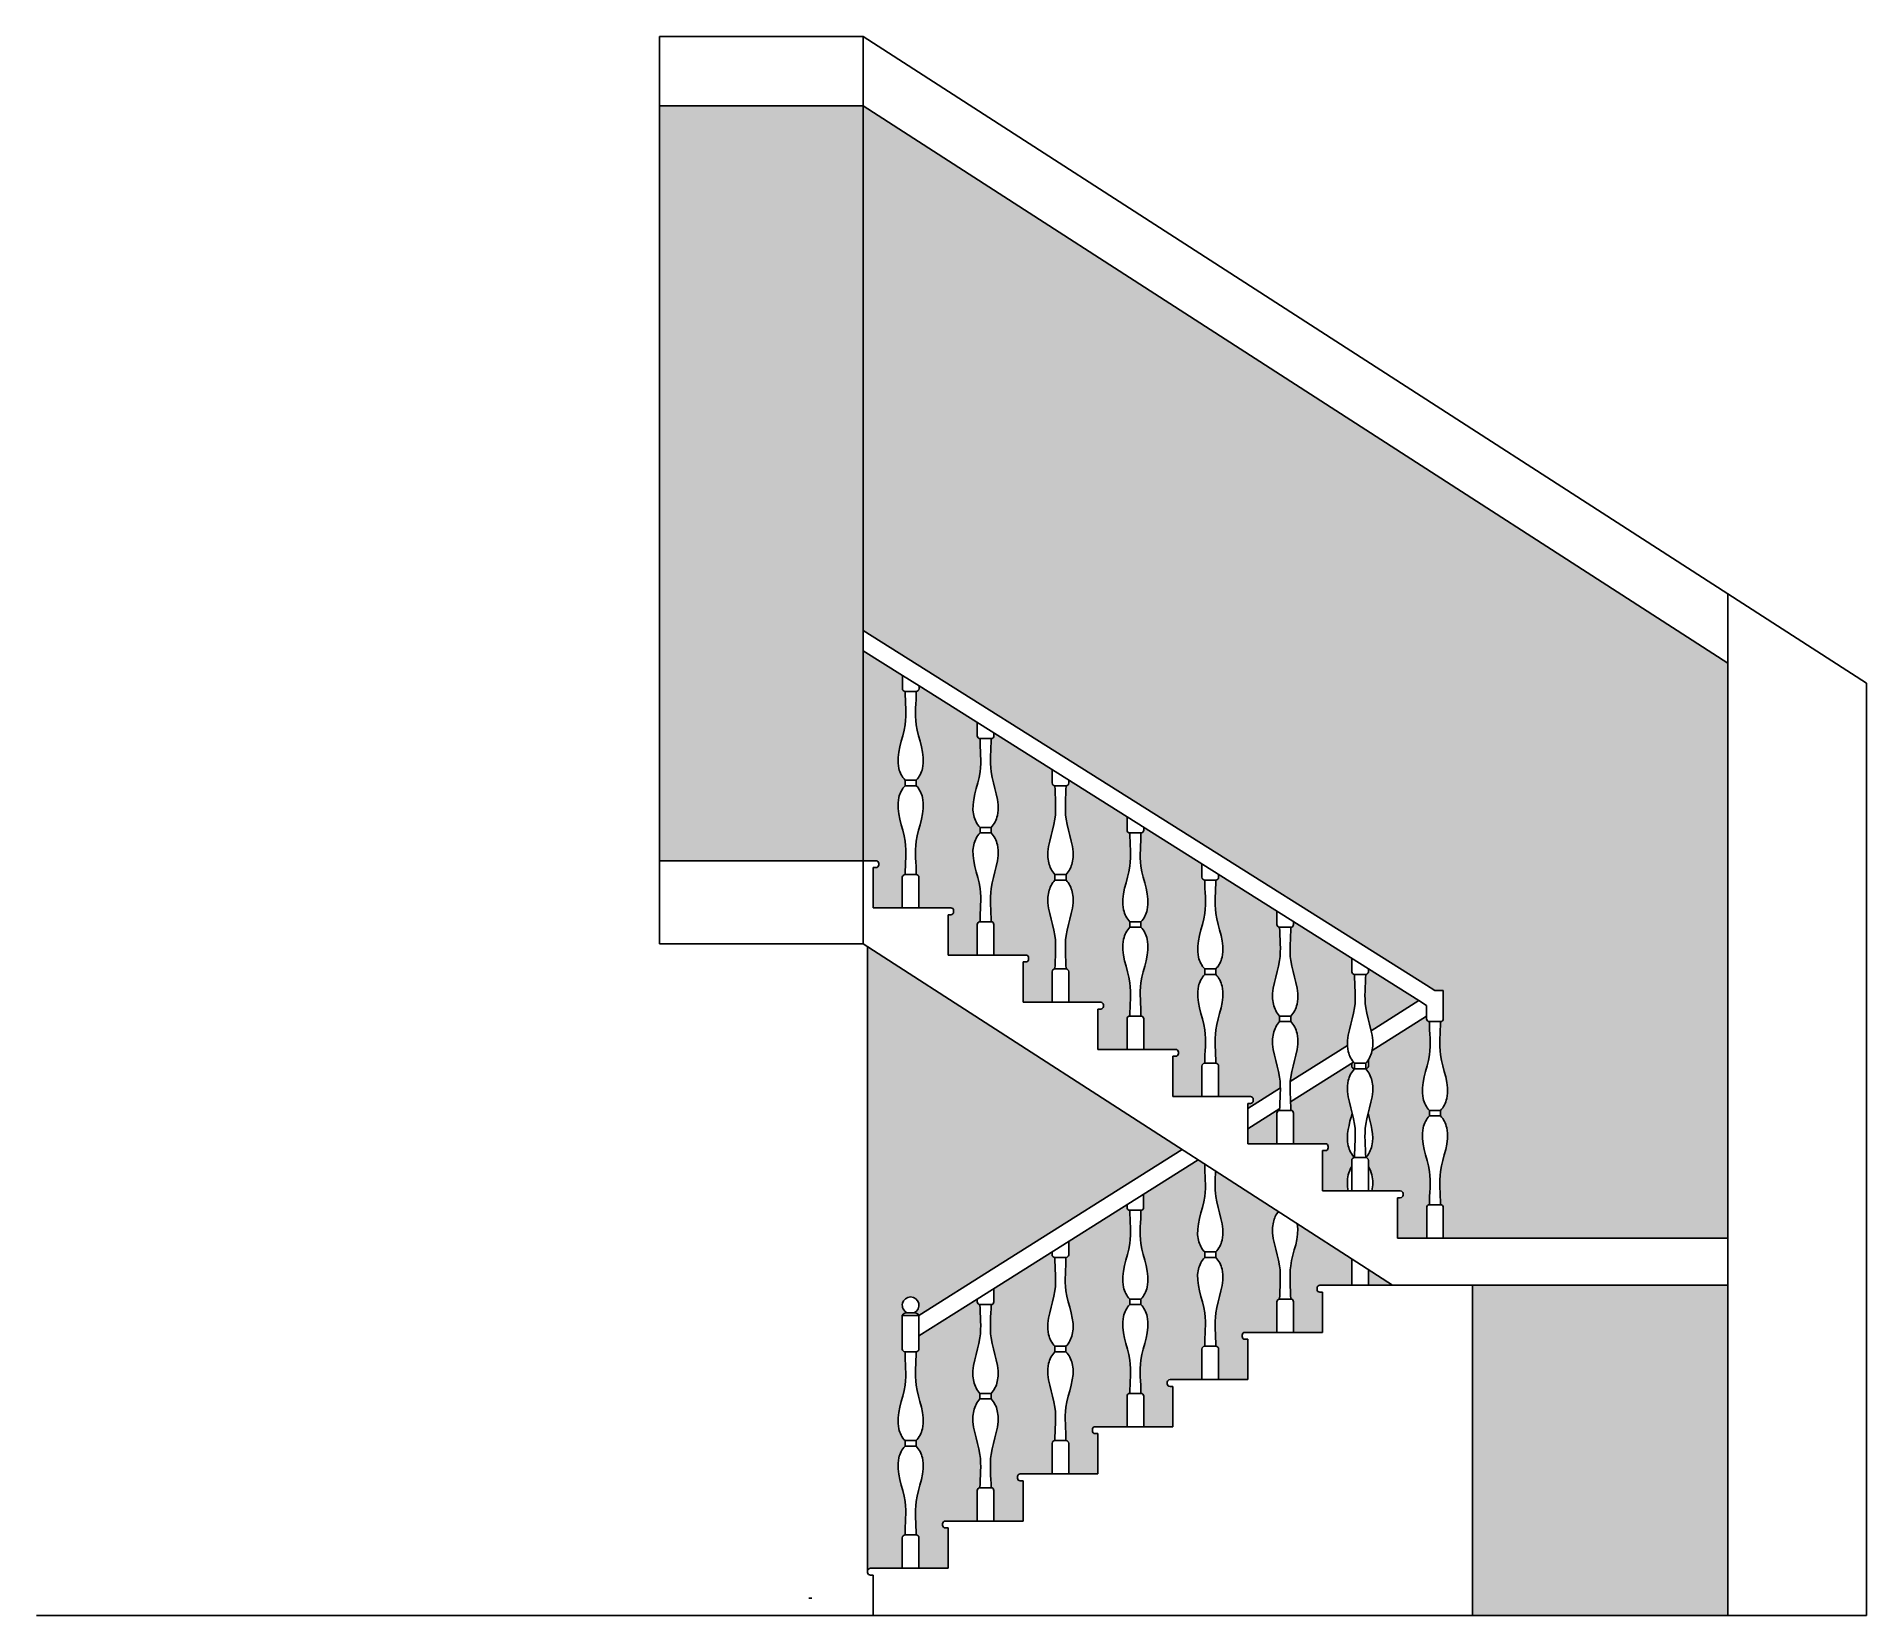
# Model space of a CAD drawing. Header units: millimetres. Extents: x -278 to 381, y -6 to 563.
import ezdxf

# ---------------------------------------------------------------- set-up
doc = ezdxf.new("R2010")
doc.units = ezdxf.units.MM
doc.layers.add('schodek', color=7, linetype='Continuous')
doc.layers.add('tralka', color=7, linetype='Continuous')

msp = doc.modelspace()

# ---------------------------------------------------------------- hatches: boundary and pattern name
h = msp.add_hatch(color=7)
h.dxf.hatch_style = 1
h.paths.add_polyline_path([(19.53030778162204, 537.8466380428267), (-53.85787078098787, 537.8466380428267), (-53.85787078098787, 265.8466380428268), (-3.857870780987923, 265.8466380428267), (19.53030778162204, 265.8466380428267)])
h.paths.add_polyline_path([(331.1421292190121, 112.8466380428267), (239.1421292190121, 112.8466380428267), (239.142129219012, -6.153361957173217), (331.1421292190121, -6.153361957173331)])
h = msp.add_hatch(color=41)
h.dxf.hatch_style = 1
edge = h.paths.add_edge_path()
edge.add_line((19.53030778162203, 537.8466380428267), (19.53030778162203, 348.8255931980206))
edge.add_line((19.53030778162203, 348.8255931980206), (222.6321777339888, 220.9466380428269))
edge.add_line((222.6321777339888, 220.9466380428269), (225.6321777339888, 219.0577491539379))
edge.add_line((225.6321777339888, 219.0577491539379), (228.6321777339888, 219.0577491539379))
edge.add_line((228.6321777339888, 219.0577491539379), (228.6321777339888, 217.168860265049))
edge.add_line((228.6321777339888, 217.168860265049), (228.6321777339888, 213.8466380428267))
edge.add_line((228.6321777339888, 213.8466380428267), (228.6321777339888, 208.8466380428267))
edge.add_arc((227.6321777339888, 208.8466380428267), 1, -90, 0, ccw=False)
edge.add_spline(control_points=[(227.6321777339888, 207.8466380428267), (227.6321777339888, 203.8466380428267), (226.3143596975167, 194.5325687027385), (231.9557092101553, 183.6724171646443), (228.7656336097167, 176.9800939185547), (227.6321777339888, 175.8466380428267)], knot_values=[0, 0, 0, 0, 12, 27.90990257669732, 32.71874859211515, 32.71874859211515, 32.71874859211515, 32.71874859211515], degree=3, periodic=0)
edge.add_line((227.6321777339888, 175.8466380428268), (227.6321777339888, 173.8466380428267))
edge.add_spline(control_points=[(227.6321777339888, 173.8466380428267), (228.7656336097167, 172.7131821670988), (231.9557092101553, 166.0208589210091), (226.3143596975167, 155.1607073829149), (227.6321777339888, 145.8466380428267), (227.6321777339888, 141.8466380428267)], knot_values=[0, 0, 0, 0, 4.808846015417836, 20.71874859211515, 32.71874859211515, 32.71874859211515, 32.71874859211515, 32.71874859211515], degree=3, periodic=0)
edge.add_line((227.6321777339888, 141.8466380428267), (227.6421292190121, 141.8466380428267))
edge.add_arc((227.6421292190121, 140.8466380428267), 1, 0, 90, ccw=False)
edge.add_line((228.6421292190121, 140.8466380428267), (228.6421292190121, 129.8466380428267))
edge.add_line((228.6421292190121, 129.8466380428267), (239.1421292190121, 129.8466380428267))
edge.add_line((239.1421292190121, 129.8466380428267), (331.1421292190121, 129.8466380428267))
edge.add_line((331.1421292190121, 129.8466380428267), (331.1421292190121, 336.9943399593618))
edge.add_line((331.1421292190121, 336.9943399593618), (19.53030778162201, 537.8466380428267))
edge = h.paths.add_edge_path(flags=17)
edge.add_spline(control_points=[(34.65208070403537, 294.8466380428267), (33.51862482830742, 295.9800939185547), (30.32854922786882, 302.6724171646442), (35.96989874050747, 313.5325687027386), (34.65208070403537, 322.8466380428267), (34.65208070403537, 326.8466380428267)], knot_values=[0, 0, 0, 0, 4.808846015417836, 20.71874859211515, 32.71874859211515, 32.71874859211515, 32.71874859211515, 32.71874859211515], degree=3, periodic=0)
edge.add_arc((34.65208070403537, 327.8466380428267), 1, 180, 270, ccw=False)
edge.add_line((33.65208070403537, 327.8466380428267), (33.65208070403537, 332.6244158206045))
edge.add_line((33.65208070403537, 332.6244158206045), (19.53030778162204, 341.5159024754574))
edge.add_line((19.53030778162204, 341.5159024754574), (19.53030778162204, 265.8466380428267))
edge.add_line((19.53030778162204, 265.8466380428267), (23.14212921901208, 265.8466380428267))
edge.add_line((23.14212921901208, 265.8466380428267), (24.14212921901208, 265.8466380428267))
edge.add_arc((24.14212921901208, 264.8466380428267), 1, 0, 90, ccw=False)
edge.add_line((25.14212921901208, 264.8466380428267), (25.14212921901208, 264.3466380428267))
edge.add_arc((24.14212921901208, 264.3466380428267), 1, -90, 0, ccw=False)
edge.add_line((24.14212921901208, 263.3466380428267), (23.14212921901209, 263.3466380428267))
edge.add_line((23.14212921901209, 263.3466380428267), (23.14212921901206, 248.8466380428267))
edge.add_line((23.14212921901206, 248.8466380428267), (33.64212921901208, 248.8466380428267))
edge.add_line((33.64212921901208, 248.8466380428267), (33.64212921901208, 259.8466380428267))
edge.add_arc((34.64212921901208, 259.8466380428267), 1, 90, 180, ccw=False)
edge.add_line((34.64212921901208, 260.8466380428267), (34.65208070403537, 260.8466380428267))
edge.add_spline(control_points=[(34.65208070403537, 260.8466380428267), (34.65208070403537, 264.8466380428267), (35.96989874050746, 274.1607073829149), (30.32854922786882, 285.0208589210091), (33.51862482830742, 291.7131821670988), (34.65208070403537, 292.8466380428267)], knot_values=[0, 0, 0, 0, 12, 27.90990257669732, 32.71874859211515, 32.71874859211515, 32.71874859211515, 32.71874859211515], degree=3, periodic=0)
edge.add_line((34.65208070403537, 292.8466380428267), (34.65208070403537, 294.8466380428267))
edge = h.paths.add_edge_path(flags=17)
edge.add_spline(control_points=[(61.65208070403537, 277.8466380428267), (60.51862482830742, 278.9800939185547), (57.32854922786883, 285.6724171646443), (62.96989874050748, 296.5325687027386), (61.65208070403537, 305.8466380428267), (61.65208070403537, 309.8466380428267)], knot_values=[0, 0, 0, 0, 4.808846015417836, 20.71874859211515, 32.71874859211515, 32.71874859211515, 32.71874859211515, 32.71874859211515], degree=3, periodic=0)
edge.add_arc((61.65208070403537, 310.8466380428267), 1, 180, 270, ccw=False)
edge.add_line((60.65208070403537, 310.8466380428267), (60.65208070403538, 315.6244158206045))
edge.add_line((60.65208070403538, 315.6244158206045), (39.65208070403537, 328.8466380428267))
edge.add_line((39.65208070403537, 328.8466380428267), (39.65208070403537, 327.8466380428267))
edge.add_arc((38.65208070403537, 327.8466380428267), 1, -90, 0, ccw=False)
edge.add_spline(control_points=[(38.65208070403537, 326.8466380428267), (38.65208070403537, 322.8466380428267), (37.33426266756328, 313.5325687027385), (42.97561218020191, 302.6724171646443), (39.78553657976332, 295.9800939185547), (38.65208070403537, 294.8466380428267)], knot_values=[0, 0, 0, 0, 12, 27.90990257669732, 32.71874859211515, 32.71874859211515, 32.71874859211515, 32.71874859211515], degree=3, periodic=0)
edge.add_line((38.65208070403537, 294.8466380428267), (38.65208070403537, 292.8466380428267))
edge.add_spline(control_points=[(38.65208070403537, 292.8466380428267), (39.78553657976332, 291.7131821670988), (42.97561218020191, 285.0208589210091), (37.33426266756328, 274.1607073829149), (38.65208070403537, 264.8466380428267), (38.65208070403537, 260.8466380428267)], knot_values=[0, 0, 0, 0, 4.808846015417836, 20.71874859211515, 32.71874859211515, 32.71874859211515, 32.71874859211515, 32.71874859211515], degree=3, periodic=0)
edge.add_arc((38.64212921901208, 259.8466380428267), 1, 0, 89.42976517453599, ccw=False)
edge.add_line((39.64212921901208, 259.8466380428267), (39.64212921901209, 248.8466380428267))
edge.add_line((39.64212921901209, 248.8466380428267), (50.14212921901208, 248.8466380428267))
edge.add_line((50.14212921901208, 248.8466380428267), (51.14212921901208, 248.8466380428267))
edge.add_arc((51.14212921901208, 247.8466380428267), 1, 0, 90, ccw=False)
edge.add_line((52.14212921901208, 247.8466380428267), (52.14212921901208, 247.3466380428267))
edge.add_arc((51.14212921901208, 247.3466380428267), 1, -90, 0, ccw=False)
edge.add_line((51.14212921901208, 246.3466380428267), (50.14212921901208, 246.3466380428267))
edge.add_line((50.14212921901208, 246.3466380428267), (50.14212921901208, 231.8466380428267))
edge.add_line((50.14212921901208, 231.8466380428267), (60.64212921901208, 231.8466380428267))
edge.add_line((60.64212921901208, 231.8466380428267), (60.64212921901208, 242.8466380428267))
edge.add_arc((61.64212921901208, 242.8466380428267), 1, 90, 180, ccw=False)
edge.add_line((61.64212921901208, 243.8466380428267), (61.65208070403538, 243.8466380428267))
edge.add_spline(control_points=[(61.65208070403537, 243.8466380428267), (61.65208070403537, 247.8466380428267), (62.96989874050746, 257.1607073829148), (57.32854922786883, 268.0208589210091), (60.51862482830742, 274.7131821670988), (61.65208070403537, 275.8466380428267)], knot_values=[0, 0, 0, 0, 12, 27.90990257669732, 32.71874859211515, 32.71874859211515, 32.71874859211515, 32.71874859211515], degree=3, periodic=0)
edge.add_line((61.65208070403537, 275.8466380428267), (61.65208070403537, 277.8466380428267))
edge = h.paths.add_edge_path(flags=17)
edge.add_spline(control_points=[(88.65208070403537, 260.8466380428267), (87.51862482830742, 261.9800939185547), (84.32854922786882, 268.6724171646443), (89.96989874050749, 279.5325687027386), (88.65208070403537, 288.8466380428267), (88.65208070403537, 292.8466380428267)], knot_values=[0, 0, 0, 0, 4.808846015417836, 20.71874859211515, 32.71874859211515, 32.71874859211515, 32.71874859211515, 32.71874859211515], degree=3, periodic=0)
edge.add_arc((88.65208070403537, 293.8466380428267), 1, 180, 270, ccw=False)
edge.add_line((87.65208070403537, 293.8466380428267), (87.65208070403537, 298.6244158206045))
edge.add_line((87.65208070403537, 298.6244158206045), (66.65208070403537, 311.8466380428267))
edge.add_line((66.65208070403537, 311.8466380428267), (66.65208070403537, 310.8466380428267))
edge.add_arc((65.65208070403537, 310.8466380428267), 1, -90, 0, ccw=False)
edge.add_spline(control_points=[(65.65208070403537, 309.8466380428267), (65.65208070403537, 305.8466380428267), (64.33426266756327, 296.5325687027386), (69.97561218020192, 285.6724171646443), (66.78553657976332, 278.9800939185547), (65.65208070403537, 277.8466380428267)], knot_values=[0, 0, 0, 0, 12, 27.90990257669732, 32.71874859211515, 32.71874859211515, 32.71874859211515, 32.71874859211515], degree=3, periodic=0)
edge.add_line((65.65208070403537, 277.8466380428267), (65.65208070403537, 275.8466380428267))
edge.add_spline(control_points=[(65.65208070403537, 275.8466380428267), (66.78553657976332, 274.7131821670988), (69.97561218020192, 268.0208589210091), (64.33426266756328, 257.1607073829149), (65.65208070403537, 247.8466380428267), (65.65208070403537, 243.8466380428267)], knot_values=[0, 0, 0, 0, 4.808846015417836, 20.71874859211515, 32.71874859211515, 32.71874859211515, 32.71874859211515, 32.71874859211515], degree=3, periodic=0)
edge.add_arc((65.64212921901208, 242.8466380428267), 1, 1.5916157281026244e-12, 89.42976517453599, ccw=False)
edge.add_line((66.64212921901208, 242.8466380428268), (66.64212921901208, 231.8466380428267))
edge.add_line((66.64212921901208, 231.8466380428267), (77.14212921901208, 231.8466380428267))
edge.add_line((77.14212921901208, 231.8466380428267), (78.14212921901208, 231.8466380428267))
edge.add_arc((78.14212921901208, 230.8466380428267), 1, 0, 90, ccw=False)
edge.add_line((79.14212921901208, 230.8466380428267), (79.14212921901208, 230.3466380428267))
edge.add_arc((78.14212921901208, 230.3466380428267), 1, -90, 0, ccw=False)
edge.add_line((78.14212921901208, 229.3466380428267), (77.14212921901208, 229.3466380428267))
edge.add_line((77.14212921901208, 229.3466380428267), (77.14212921901208, 214.8466380428267))
edge.add_line((77.14212921901208, 214.8466380428267), (87.64212921901208, 214.8466380428267))
edge.add_line((87.64212921901208, 214.8466380428267), (87.64212921901208, 225.8466380428267))
edge.add_arc((88.64212921901208, 225.8466380428267), 1, 90, 180, ccw=False)
edge.add_line((88.64212921901208, 226.8466380428267), (88.65208070403537, 226.8466380428267))
edge.add_spline(control_points=[(88.65208070403537, 226.8466380428267), (88.65208070403537, 230.8466380428267), (89.96989874050746, 240.1607073829148), (84.32854922786882, 251.0208589210091), (87.51862482830742, 257.7131821670988), (88.65208070403537, 258.8466380428267)], knot_values=[0, 0, 0, 0, 12, 27.90990257669732, 32.71874859211515, 32.71874859211515, 32.71874859211515, 32.71874859211515], degree=3, periodic=0)
edge.add_line((88.65208070403537, 258.8466380428267), (88.65208070403537, 260.8466380428267))
edge = h.paths.add_edge_path(flags=17)
edge.add_spline(control_points=[(115.6520807040354, 243.8466380428267), (114.5186248283074, 244.9800939185547), (111.3285492278688, 251.6724171646443), (116.9698987405075, 262.5325687027386), (115.6520807040354, 271.8466380428267), (115.6520807040354, 275.8466380428267)], knot_values=[0, 0, 0, 0, 4.808846015417836, 20.71874859211515, 32.71874859211515, 32.71874859211515, 32.71874859211515, 32.71874859211515], degree=3, periodic=0)
edge.add_arc((115.6520807040354, 276.8466380428267), 1, 180, 270, ccw=False)
edge.add_line((114.6520807040354, 276.8466380428267), (114.6520807040354, 281.6244158206045))
edge.add_line((114.6520807040354, 281.6244158206045), (93.65208070403537, 294.8466380428267))
edge.add_line((93.65208070403537, 294.8466380428267), (93.65208070403537, 293.8466380428267))
edge.add_arc((92.65208070403537, 293.8466380428267), 1, -90, 0, ccw=False)
edge.add_spline(control_points=[(92.65208070403537, 292.8466380428267), (92.65208070403537, 288.8466380428267), (91.33426266756327, 279.5325687027386), (96.9756121802019, 268.6724171646443), (93.78553657976332, 261.9800939185547), (92.65208070403537, 260.8466380428267)], knot_values=[0, 0, 0, 0, 12, 27.90990257669732, 32.71874859211515, 32.71874859211515, 32.71874859211515, 32.71874859211515], degree=3, periodic=0)
edge.add_line((92.65208070403537, 260.8466380428267), (92.65208070403537, 258.8466380428267))
edge.add_spline(control_points=[(92.65208070403537, 258.8466380428267), (93.78553657976332, 257.7131821670988), (96.9756121802019, 251.0208589210091), (91.33426266756328, 240.1607073829149), (92.65208070403537, 230.8466380428267), (92.65208070403537, 226.8466380428267)], knot_values=[0, 0, 0, 0, 4.808846015417836, 20.71874859211515, 32.71874859211515, 32.71874859211515, 32.71874859211515, 32.71874859211515], degree=3, periodic=0)
edge.add_arc((92.64212921901208, 225.8466380428267), 1, 1.5916157281026244e-12, 89.42976517453599, ccw=False)
edge.add_line((93.64212921901208, 225.8466380428268), (93.64212921901208, 214.8466380428268))
edge.add_line((93.64212921901208, 214.8466380428268), (104.1421292190121, 214.8466380428267))
edge.add_line((104.1421292190121, 214.8466380428267), (105.1421292190121, 214.8466380428267))
edge.add_arc((105.1421292190121, 213.8466380428267), 1, 0, 90, ccw=False)
edge.add_line((106.1421292190121, 213.8466380428267), (106.1421292190121, 213.3466380428267))
edge.add_arc((105.1421292190121, 213.3466380428267), 1, -90, 0, ccw=False)
edge.add_line((105.1421292190121, 212.3466380428267), (104.1421292190121, 212.3466380428267))
edge.add_line((104.1421292190121, 212.3466380428267), (104.1421292190121, 197.8466380428267))
edge.add_line((104.1421292190121, 197.8466380428267), (114.6421292190121, 197.8466380428267))
edge.add_line((114.6421292190121, 197.8466380428267), (114.6421292190121, 208.8466380428267))
edge.add_arc((115.6421292190121, 208.8466380428267), 1, 90, 180, ccw=False)
edge.add_line((115.6421292190121, 209.8466380428267), (115.6520807040354, 209.8466380428267))
edge.add_spline(control_points=[(115.6520807040354, 209.8466380428267), (115.6520807040354, 213.8466380428267), (116.9698987405075, 223.1607073829148), (111.3285492278688, 234.0208589210091), (114.5186248283074, 240.7131821670988), (115.6520807040354, 241.8466380428267)], knot_values=[0, 0, 0, 0, 12, 27.90990257669732, 32.71874859211515, 32.71874859211515, 32.71874859211515, 32.71874859211515], degree=3, periodic=0)
edge.add_line((115.6520807040354, 241.8466380428267), (115.6520807040354, 243.8466380428267))
h = msp.add_hatch(color=41)
h.dxf.hatch_style = 1
edge = h.paths.add_edge_path()
edge.add_spline(control_points=[(142.6520807040354, 226.8466380428267), (141.5186248283074, 227.9800939185547), (138.3285492278688, 234.6724171646443), (143.9698987405075, 245.5325687027386), (142.6520807040354, 254.8466380428267), (142.6520807040354, 258.8466380428267)], knot_values=[0, 0, 0, 0, 4.808846015417836, 20.71874859211515, 32.71874859211515, 32.71874859211515, 32.71874859211515, 32.71874859211515], degree=3, periodic=0)
edge.add_arc((142.6520807040354, 259.8466380428267), 1, 180, 270, ccw=False)
edge.add_line((141.6520807040354, 259.8466380428267), (141.6520807040354, 264.6244158206045))
edge.add_line((141.6520807040354, 264.6244158206045), (120.6520807040354, 277.8466380428267))
edge.add_line((120.6520807040354, 277.8466380428267), (120.6520807040354, 276.8466380428267))
edge.add_arc((119.6520807040354, 276.8466380428267), 1, -90, 0, ccw=False)
edge.add_spline(control_points=[(119.6520807040354, 275.8466380428267), (119.6520807040354, 271.8466380428267), (118.3342626675633, 262.5325687027385), (123.9756121802019, 251.6724171646443), (120.7855365797633, 244.9800939185547), (119.6520807040354, 243.8466380428267)], knot_values=[0, 0, 0, 0, 12, 27.90990257669732, 32.71874859211515, 32.71874859211515, 32.71874859211515, 32.71874859211515], degree=3, periodic=0)
edge.add_line((119.6520807040354, 243.8466380428267), (119.6520807040354, 241.8466380428268))
edge.add_spline(control_points=[(119.6520807040354, 241.8466380428267), (120.7855365797633, 240.7131821670988), (123.9756121802019, 234.0208589210091), (118.3342626675633, 223.1607073829149), (119.6520807040354, 213.8466380428267), (119.6520807040354, 209.8466380428267)], knot_values=[0, 0, 0, 0, 4.808846015417836, 20.71874859211515, 32.71874859211515, 32.71874859211515, 32.71874859211515, 32.71874859211515], degree=3, periodic=0)
edge.add_arc((119.6421292190121, 208.8466380428267), 1, 0, 89.42976517453599, ccw=False)
edge.add_line((120.6421292190121, 208.8466380428267), (120.6421292190121, 197.8466380428267))
edge.add_line((120.6421292190121, 197.8466380428267), (131.1421292190121, 197.8466380428267))
edge.add_line((131.1421292190121, 197.8466380428267), (132.1421292190121, 197.8466380428267))
edge.add_arc((132.1421292190121, 196.8466380428267), 1, 0, 90, ccw=False)
edge.add_line((133.1421292190121, 196.8466380428267), (133.1421292190121, 196.3466380428267))
edge.add_arc((132.1421292190121, 196.3466380428267), 1, -90, 0, ccw=False)
edge.add_line((132.1421292190121, 195.3466380428267), (131.1421292190121, 195.3466380428267))
edge.add_line((131.1421292190121, 195.3466380428267), (131.1421292190121, 180.8466380428267))
edge.add_line((131.1421292190121, 180.8466380428267), (141.6421292190121, 180.8466380428267))
edge.add_line((141.6421292190121, 180.8466380428267), (141.6421292190121, 191.8466380428267))
edge.add_arc((142.6421292190121, 191.8466380428267), 1, 90, 180, ccw=False)
edge.add_line((142.6421292190121, 192.8466380428267), (142.6520807040354, 192.8466380428267))
edge.add_spline(control_points=[(142.6520807040354, 192.8466380428267), (142.6520807040354, 196.8466380428267), (143.9698987405075, 206.1607073829148), (138.3285492278688, 217.0208589210091), (141.5186248283074, 223.7131821670988), (142.6520807040354, 224.8466380428267)], knot_values=[0, 0, 0, 0, 12, 27.90990257669732, 32.71874859211515, 32.71874859211515, 32.71874859211515, 32.71874859211515], degree=3, periodic=0)
edge.add_line((142.6520807040354, 224.8466380428268), (142.6520807040354, 226.8466380428267))
edge = h.paths.add_edge_path()
edge.add_spline(control_points=[(146.6520807040354, 258.8466380428267), (146.6520807040354, 254.8466380428267), (145.3342626675632, 245.5325687027386), (150.9756121802019, 234.6724171646443), (147.7855365797633, 227.9800939185547), (146.6520807040354, 226.8466380428267)], knot_values=[0, 0, 0, 0, 12, 27.90990257669732, 32.71874859211515, 32.71874859211515, 32.71874859211515, 32.71874859211515], degree=3, periodic=0)
edge.add_line((146.6520807040354, 226.8466380428267), (146.6520807040354, 224.8466380428268))
edge.add_spline(control_points=[(146.6520807040354, 224.8466380428267), (147.7855365797633, 223.7131821670988), (150.9756121802019, 217.0208589210091), (145.3342626675633, 206.1607073829149), (146.6520807040354, 196.8466380428267), (146.6520807040354, 192.8466380428267)], knot_values=[0, 0, 0, 0, 4.808846015417836, 20.71874859211515, 32.71874859211515, 32.71874859211515, 32.71874859211515, 32.71874859211515], degree=3, periodic=0)
edge.add_arc((146.6421292190121, 191.8466380428267), 1, 0, 89.42976517453678, ccw=False)
edge.add_line((147.6421292190121, 191.8466380428267), (147.6421292190121, 180.8466380428267))
edge.add_line((147.6421292190121, 180.8466380428267), (158.1421292190121, 180.8466380428267))
edge.add_line((158.1421292190121, 180.8466380428267), (159.1421292190121, 180.8466380428267))
edge.add_arc((159.1421292190121, 179.8466380428267), 1, 0, 90, ccw=False)
edge.add_line((160.1421292190121, 179.8466380428267), (160.1421292190121, 179.3466380428267))
edge.add_arc((159.1421292190121, 179.3466380428267), 1, -90, 0, ccw=False)
edge.add_line((159.1421292190121, 178.3466380428267), (158.1421292190121, 178.3466380428267))
edge.add_line((158.1421292190121, 178.3466380428267), (158.1421292190121, 176.5640149037673))
edge.add_line((158.1421292190121, 176.5640149037673), (169.9037300612237, 183.9694672859006))
edge.add_spline(control_points=[(169.9037300612237, 183.9694672859006), (169.899987508157, 185.2625124026546), (169.5697193255621, 191.8561901911968), (165.3285492278688, 200.0208589210091), (168.5186248283075, 206.7131821670988), (169.6520807040354, 207.8466380428267)], knot_values=[8.120772903507907, 8.120772903507907, 8.120772903507907, 8.120772903507907, 12, 27.90990257669732, 32.71874859211515, 32.71874859211515, 32.71874859211515, 32.71874859211515], degree=3, periodic=0)
edge.add_line((169.6520807040354, 207.8466380428267), (169.6520807040354, 209.8466380428267))
edge.add_spline(control_points=[(169.6520807040354, 209.8466380428267), (168.5186248283074, 210.9800939185547), (165.3285492278688, 217.6724171646443), (170.9698987405075, 228.5325687027386), (169.6520807040354, 237.8466380428267), (169.6520807040354, 241.8466380428267)], knot_values=[0, 0, 0, 0, 4.808846015417836, 20.71874859211515, 32.71874859211515, 32.71874859211515, 32.71874859211515, 32.71874859211515], degree=3, periodic=0)
edge.add_arc((169.6520807040354, 242.8466380428267), 1, 180, 270, ccw=False)
edge.add_line((168.6520807040354, 242.8466380428267), (168.6520807040354, 247.6244158206045))
edge.add_line((168.6520807040354, 247.6244158206045), (147.6520807040354, 260.8466380428267))
edge.add_line((147.6520807040354, 260.8466380428267), (147.6520807040354, 259.8466380428267))
edge.add_arc((146.6520807040354, 259.8466380428267), 1, -90, 0, ccw=False)
edge = h.paths.add_edge_path()
edge.add_spline(control_points=[(173.6520807040354, 241.8466380428267), (173.6520807040354, 237.8466380428267), (172.3342626675632, 228.5325687027386), (177.9756121802019, 217.6724171646443), (174.7855365797633, 210.9800939185547), (173.6520807040354, 209.8466380428267)], knot_values=[0, 0, 0, 0, 12, 27.90990257669732, 32.71874859211515, 32.71874859211515, 32.71874859211515, 32.71874859211515], degree=3, periodic=0)
edge.add_line((173.6520807040354, 209.8466380428267), (173.6520807040354, 207.8466380428267))
edge.add_spline(control_points=[(173.6520807040354, 207.8466380428267), (174.7855365797633, 206.7131821670988), (177.9756121802019, 200.0208589210091), (174.1227821411148, 192.6037829215049), (173.5192734404819, 186.7631039343651), (173.4798783073341, 186.2211161815997)], knot_values=[10.37307099589109, 10.37307099589109, 10.37307099589109, 10.37307099589109, 15.18191701130893, 31.09181958800625, 32.71874859211515, 32.71874859211515, 32.71874859211515, 32.71874859211515], degree=3, periodic=0)
edge.add_line((173.4798783073341, 186.2211161815997), (194.1009985712943, 199.204784495945))
edge.add_spline(control_points=[(194.1009985712943, 199.2047844959449), (193.8645090981883, 203.6999945101349), (197.8681100665114, 212.2519903082988), (196.6520807040354, 220.8466380428267), (196.6520807040354, 224.8466380428267)], knot_values=[0, 0, 0, 0, 13.75413304250064, 25.75413304250064, 25.75413304250064, 25.75413304250064, 25.75413304250064], degree=3, periodic=0)
edge.add_arc((196.6520807040354, 225.8466380428267), 1, 180, 270, ccw=False)
edge.add_line((195.6520807040354, 225.8466380428267), (195.6520807040354, 230.6244158206045))
edge.add_line((195.6520807040354, 230.6244158206045), (174.6520807040354, 243.8466380428267))
edge.add_line((174.6520807040354, 243.8466380428267), (174.6520807040354, 242.8466380428267))
edge.add_arc((173.6520807040354, 242.8466380428267), 1, -90, 0, ccw=False)
edge = h.paths.add_edge_path()
edge.add_line((201.6520807040354, 226.8466380428267), (201.6520807040354, 225.8466380428267))
edge.add_arc((200.6520807040354, 225.8466380428267), 1, -90, 0, ccw=False)
edge.add_spline(control_points=[(200.6520807040354, 224.8466380428267), (200.6520807040354, 220.8466380428267), (199.6926027619218, 214.0652434680075), (201.9826627665693, 207.3104023226333), (202.6098609967983, 204.5622163934847)], knot_values=[0, 0, 0, 0, 12, 20.32066275293123, 20.32066275293123, 20.32066275293123, 20.32066275293123], degree=3, periodic=0)
edge.add_line((202.6098609967983, 204.5622163934845), (219.8274233366592, 215.4029037926562))
edge.add_line((219.8274233366592, 215.4029037926562), (201.6520807040354, 226.8466380428267))
h = msp.add_hatch(color=41)
h.dxf.hatch_style = 1
edge = h.paths.add_edge_path()
edge.add_arc((22.14212921901208, 9.846638042826726), 1, 90, 180, ccw=False)
edge.add_line((22.14212921901208, 10.84663804282673), (23.14212921901208, 10.84663804282673))
edge.add_line((23.14212921901208, 10.84663804282673), (33.64212921901208, 10.84663804282673))
edge.add_line((33.64212921901208, 10.84663804282673), (33.64212921901208, 21.84663804282673))
edge.add_arc((34.64212921901208, 21.84663804282675), 1, 90.57023482546401, 180.0000000000016, ccw=False)
edge.add_spline(control_points=[(34.63217773398878, 22.84663804282673), (34.63217773398878, 26.84663804282673), (35.94999577046087, 36.16070738291489), (30.30864625782224, 47.0208589210091), (33.49872185826083, 53.71318216709877), (34.63217773398878, 54.84663804282673)], knot_values=[0, 0, 0, 0, 12, 27.90990257669732, 32.71874859211515, 32.71874859211515, 32.71874859211515, 32.71874859211515], degree=3, periodic=0)
edge.add_line((34.63217773398878, 54.84663804282674), (34.63217773398878, 56.84663804282671))
edge.add_spline(control_points=[(34.63217773398878, 56.84663804282673), (33.49872185826083, 57.98009391855468), (30.30864625782224, 64.67241716464433), (35.94999577046088, 75.53256870273857), (34.63217773398878, 84.84663804282673), (34.63217773398878, 88.84663804282673)], knot_values=[0, 0, 0, 0, 4.808846015417836, 20.71874859211515, 32.71874859211515, 32.71874859211515, 32.71874859211515, 32.71874859211515], degree=3, periodic=0)
edge.add_arc((34.63217773398878, 89.84663804282673), 1, 180, 270, ccw=False)
edge.add_line((33.63217773398878, 89.84663804282673), (33.63217773398878, 101.9466380428267))
edge.add_arc((35.36422854155758, 100.9466380428266), 1.999999999999999, 91.11554833391023, 149.9999999999953, ccw=False)
edge.add_arc((36.63217773398897, 105.6466380428267), 3, -64.17468116813012, 244.174681168135, ccw=False)
edge.add_arc((37.90012692641992, 100.9466380428267), 1.999999999999999, 30.000000000000114, 88.88445166607062, ccw=False)
edge.add_line((39.63217773398879, 101.9466380428267), (66.63217773398878, 118.9466380428267))
edge.add_line((66.63217773398878, 118.9466380428267), (134.5499326650774, 161.709668925364))
edge.add_line((134.5499326650774, 161.709668925364), (21.14212921901208, 234.8077235423862))
edge.add_line((21.14212921901208, 234.8077235423862), (21.14212921901208, 9.846638042826726))
edge = h.paths.add_edge_path(flags=17)
edge.add_spline(control_points=[(61.63217773398878, 73.84663804282673), (60.49872185826083, 74.98009391855467), (57.30864625782223, 81.67241716464437), (62.94999577046089, 92.53256870273857), (61.63217773398878, 101.8466380428267), (61.63217773398878, 105.8466380428267)], knot_values=[0, 0, 0, 0, 4.808846015417836, 20.71874859211515, 32.71874859211515, 32.71874859211515, 32.71874859211515, 32.71874859211515], degree=3, periodic=0)
edge.add_arc((61.63217773398878, 106.8466380428267), 1, 180, 270, ccw=False)
edge.add_line((60.63217773398878, 106.8466380428267), (60.63217773398878, 107.8466380428267))
edge.add_line((60.63217773398878, 107.8466380428267), (39.63217773398878, 94.62441582060451))
edge.add_line((39.63217773398878, 94.62441582060451), (39.63217773398878, 89.84663804282673))
edge.add_arc((38.63217773398878, 89.84663804282673), 1, -90, 0, ccw=False)
edge.add_spline(control_points=[(38.63217773398878, 88.84663804282673), (38.63217773398878, 84.84663804282673), (37.31435969751668, 75.53256870273856), (42.95570921015532, 64.67241716464434), (39.76563360971674, 57.98009391855468), (38.63217773398878, 56.84663804282673)], knot_values=[0, 0, 0, 0, 12, 27.90990257669732, 32.71874859211515, 32.71874859211515, 32.71874859211515, 32.71874859211515], degree=3, periodic=0)
edge.add_line((38.63217773398878, 56.84663804282671), (38.63217773398878, 54.84663804282671))
edge.add_spline(control_points=[(38.63217773398878, 54.84663804282673), (39.76563360971674, 53.71318216709877), (42.95570921015532, 47.0208589210091), (37.31435969751669, 36.16070738291489), (38.63217773398878, 26.84663804282673), (38.63217773398878, 22.84663804282673)], knot_values=[0, 0, 0, 0, 4.808846015417836, 20.71874859211515, 32.71874859211515, 32.71874859211515, 32.71874859211515, 32.71874859211515], degree=3, periodic=0)
edge.add_line((38.63217773398878, 22.84663804282673), (38.64212921901208, 22.84663804282673))
edge.add_arc((38.64212921901208, 21.84663804282673), 1, 0, 90, ccw=False)
edge.add_line((39.64212921901208, 21.84663804282673), (39.64212921901208, 10.84663804282673))
edge.add_line((39.64212921901208, 10.84663804282673), (50.14212921901208, 10.84663804282673))
edge.add_line((50.14212921901208, 10.84663804282673), (50.14212921901208, 25.3466380428267))
edge.add_line((50.14212921901208, 25.3466380428267), (49.14212921901205, 25.34663804282673))
edge.add_arc((49.14212921901208, 26.34663804282673), 1, 180, 269.99999999999835, ccw=False)
edge.add_line((48.14212921901208, 26.34663804282673), (48.14212921901208, 26.84663804282673))
edge.add_arc((49.14212921901208, 26.84663804282673), 1, 90, 180, ccw=False)
edge.add_line((49.14212921901208, 27.84663804282673), (50.14212921901208, 27.84663804282673))
edge.add_line((50.14212921901208, 27.84663804282673), (60.64212921901208, 27.84663804282673))
edge.add_line((60.64212921901208, 27.84663804282673), (60.64212921901208, 38.84663804282673))
edge.add_arc((61.64212921901208, 38.84663804282675), 1, 90.57023482546401, 180.0000000000016, ccw=False)
edge.add_spline(control_points=[(61.63217773398878, 39.84663804282673), (61.63217773398878, 43.84663804282673), (62.94999577046086, 53.16070738291488), (57.30864625782224, 64.02085892100908), (60.49872185826083, 70.71318216709878), (61.63217773398878, 71.84663804282673)], knot_values=[0, 0, 0, 0, 12, 27.90990257669732, 32.71874859211515, 32.71874859211515, 32.71874859211515, 32.71874859211515], degree=3, periodic=0)
edge.add_line((61.63217773398878, 71.84663804282673), (61.63217773398878, 73.84663804282673))
edge = h.paths.add_edge_path(flags=17)
edge.add_spline(control_points=[(65.63217773398878, 105.8466380428267), (65.63217773398878, 101.8466380428267), (64.31435969751666, 92.53256870273854), (69.95570921015533, 81.67241716464436), (66.76563360971673, 74.98009391855467), (65.63217773398878, 73.84663804282673)], knot_values=[0, 0, 0, 0, 12, 27.90990257669732, 32.71874859211515, 32.71874859211515, 32.71874859211515, 32.71874859211515], degree=3, periodic=0)
edge.add_line((65.63217773398878, 73.84663804282671), (65.63217773398878, 71.84663804282674))
edge.add_spline(control_points=[(65.63217773398878, 71.84663804282673), (66.76563360971673, 70.71318216709878), (69.95570921015532, 64.02085892100908), (64.3143596975167, 53.16070738291489), (65.63217773398878, 43.84663804282673), (65.63217773398878, 39.84663804282673)], knot_values=[0, 0, 0, 0, 4.808846015417836, 20.71874859211515, 32.71874859211515, 32.71874859211515, 32.71874859211515, 32.71874859211515], degree=3, periodic=0)
edge.add_line((65.63217773398878, 39.84663804282673), (65.64212921901208, 39.84663804282673))
edge.add_arc((65.64212921901208, 38.84663804282673), 1, 0, 90, ccw=False)
edge.add_line((66.64212921901208, 38.84663804282673), (66.64212921901208, 27.84663804282673))
edge.add_line((66.64212921901208, 27.84663804282673), (77.14212921901208, 27.84663804282673))
edge.add_line((77.14212921901208, 27.84663804282673), (77.14212921901208, 42.34663804282673))
edge.add_line((77.14212921901208, 42.34663804282673), (76.14212921901208, 42.34663804282673))
edge.add_arc((76.14212921901208, 43.34663804282673), 1, 180, 270, ccw=False)
edge.add_line((75.14212921901208, 43.34663804282673), (75.14212921901208, 43.84663804282673))
edge.add_arc((76.14212921901208, 43.84663804282673), 1, 90, 180, ccw=False)
edge.add_line((76.14212921901208, 44.84663804282673), (77.14212921901208, 44.84663804282673))
edge.add_line((77.14212921901208, 44.84663804282673), (87.64212921901208, 44.84663804282673))
edge.add_line((87.64212921901208, 44.84663804282673), (87.64212921901208, 55.84663804282673))
edge.add_arc((88.64212921901208, 55.84663804282671), 1, 90.57023482546401, 179.9999999999992, ccw=False)
edge.add_spline(control_points=[(88.63217773398878, 56.84663804282673), (88.63217773398878, 60.84663804282673), (89.94999577046087, 70.16070738291488), (84.30864625782222, 81.02085892100908), (87.49872185826084, 87.71318216709878), (88.63217773398878, 88.84663804282673)], knot_values=[0, 0, 0, 0, 12, 27.90990257669732, 32.71874859211515, 32.71874859211515, 32.71874859211515, 32.71874859211515], degree=3, periodic=0)
edge.add_line((88.63217773398878, 88.84663804282673), (88.63217773398878, 90.84663804282671))
edge.add_spline(control_points=[(88.63217773398878, 90.84663804282673), (87.49872185826084, 91.98009391855467), (84.30864625782222, 98.67241716464434), (89.94999577046087, 109.5325687027386), (88.63217773398878, 118.8466380428267), (88.63217773398878, 122.8466380428267)], knot_values=[0, 0, 0, 0, 4.808846015417836, 20.71874859211515, 32.71874859211515, 32.71874859211515, 32.71874859211515, 32.71874859211515], degree=3, periodic=0)
edge.add_arc((88.63217773398878, 123.8466380428267), 1, 180, 270, ccw=False)
edge.add_line((87.63217773398878, 123.8466380428267), (87.63217773398878, 124.8466380428267))
edge.add_line((87.63217773398878, 124.8466380428267), (66.63217773398878, 111.6244158206045))
edge.add_line((66.63217773398878, 111.6244158206045), (66.63217773398878, 106.8466380428267))
edge.add_arc((65.63217773398878, 106.8466380428267), 1, -90, 0, ccw=False)
edge = h.paths.add_edge_path(flags=17)
edge.add_spline(control_points=[(92.63217773398878, 122.8466380428267), (92.63217773398878, 118.8466380428267), (91.31435969751665, 109.5325687027386), (96.95570921015533, 98.67241716464434), (93.76563360971673, 91.98009391855467), (92.63217773398878, 90.84663804282673)], knot_values=[0, 0, 0, 0, 12, 27.90990257669732, 32.71874859211515, 32.71874859211515, 32.71874859211515, 32.71874859211515], degree=3, periodic=0)
edge.add_line((92.63217773398878, 90.8466380428267), (92.63217773398878, 88.84663804282674))
edge.add_spline(control_points=[(92.63217773398878, 88.84663804282673), (93.76563360971673, 87.71318216709878), (96.95570921015533, 81.02085892100908), (91.31435969751668, 70.1607073829149), (92.63217773398878, 60.84663804282673), (92.63217773398878, 56.84663804282673)], knot_values=[0, 0, 0, 0, 4.808846015417836, 20.71874859211515, 32.71874859211515, 32.71874859211515, 32.71874859211515, 32.71874859211515], degree=3, periodic=0)
edge.add_line((92.63217773398878, 56.84663804282673), (92.64212921901208, 56.84663804282673))
edge.add_arc((92.64212921901208, 55.84663804282673), 1, 0, 90, ccw=False)
edge.add_line((93.64212921901208, 55.84663804282673), (93.64212921901208, 44.84663804282673))
edge.add_line((93.64212921901208, 44.84663804282673), (104.1421292190121, 44.84663804282673))
edge.add_line((104.1421292190121, 44.84663804282673), (104.1421292190121, 59.34663804282673))
edge.add_line((104.1421292190121, 59.34663804282673), (103.1421292190121, 59.34663804282673))
edge.add_arc((103.1421292190121, 60.34663804282673), 1, 180, 270, ccw=False)
edge.add_line((102.1421292190121, 60.34663804282673), (102.1421292190121, 60.84663804282673))
edge.add_arc((103.1421292190121, 60.84663804282673), 1, 90, 180, ccw=False)
edge.add_line((103.1421292190121, 61.84663804282673), (104.1421292190121, 61.84663804282673))
edge.add_line((104.1421292190121, 61.84663804282673), (114.6421292190121, 61.84663804282674))
edge.add_line((114.6421292190121, 61.84663804282674), (114.6421292190121, 72.84663804282673))
edge.add_arc((115.6421292190121, 72.84663804282671), 1, 90.57023482546322, 179.9999999999992, ccw=False)
edge.add_spline(control_points=[(115.6321777339888, 73.84663804282673), (115.6321777339888, 77.84663804282673), (116.9499957704609, 87.1607073829149), (111.3086462578222, 98.02085892100907), (114.4987218582608, 104.7131821670988), (115.6321777339888, 105.8466380428267)], knot_values=[0, 0, 0, 0, 12, 27.90990257669732, 32.71874859211515, 32.71874859211515, 32.71874859211515, 32.71874859211515], degree=3, periodic=0)
edge.add_line((115.6321777339888, 105.8466380428267), (115.6321777339888, 107.8466380428267))
edge.add_spline(control_points=[(115.6321777339888, 107.8466380428267), (114.4987218582608, 108.9800939185547), (111.3086462578222, 115.6724171646444), (116.9499957704609, 126.5325687027386), (115.6321777339888, 135.8466380428267), (115.6321777339888, 139.8466380428267)], knot_values=[0, 0, 0, 0, 4.808846015417836, 20.71874859211515, 32.71874859211515, 32.71874859211515, 32.71874859211515, 32.71874859211515], degree=3, periodic=0)
edge.add_arc((115.6321777339888, 140.8466380428267), 1, 180, 270, ccw=False)
edge.add_line((114.6321777339888, 140.8466380428267), (114.6321777339888, 141.8466380428267))
edge.add_line((114.6321777339888, 141.8466380428267), (93.63217773398878, 128.6244158206045))
edge.add_line((93.63217773398878, 128.6244158206045), (93.63217773398878, 123.8466380428267))
edge.add_arc((92.63217773398878, 123.8466380428267), 1, -90, 0, ccw=False)
edge = h.paths.add_edge_path()
edge.add_spline(control_points=[(142.6321777339888, 124.8466380428267), (141.4987218582608, 125.9800939185547), (138.3086462578222, 132.6724171646443), (143.890108383557, 143.4172796047065), (142.6640285206946, 152.6148208464218), (142.6335605971827, 156.4992913487827)], knot_values=[0.3473353940497432, 0.3473353940497432, 0.3473353940497432, 0.3473353940497432, 5.156181409467578, 21.0660839861649, 32.71874859211515, 32.71874859211515, 32.71874859211515, 32.71874859211515], degree=3, periodic=0)
edge.add_line((142.6335605971827, 156.4992913487827), (140.2965076361399, 158.0056605738107))
edge.add_line((140.2965076361399, 158.0056605738107), (120.6321777339888, 145.6244158206045))
edge.add_line((120.6321777339888, 145.6244158206045), (120.6321777339888, 140.8466380428267))
edge.add_arc((119.6321777339888, 140.8466380428267), 1, -90, 0, ccw=False)
edge.add_spline(control_points=[(119.6321777339888, 139.8466380428267), (119.6321777339888, 135.8466380428267), (118.3143596975166, 126.5325687027385), (123.9557092101553, 115.6724171646444), (120.7656336097167, 108.9800939185547), (119.6321777339888, 107.8466380428267)], knot_values=[0, 0, 0, 0, 12, 27.90990257669732, 32.71874859211515, 32.71874859211515, 32.71874859211515, 32.71874859211515], degree=3, periodic=0)
edge.add_line((119.6321777339888, 107.8466380428267), (119.6321777339888, 105.8466380428267))
edge.add_spline(control_points=[(119.6321777339888, 105.8466380428267), (120.7656336097167, 104.7131821670988), (123.9557092101553, 98.02085892100907), (118.3143596975167, 87.16070738291491), (119.6321777339888, 77.84663804282673), (119.6321777339888, 73.84663804282673)], knot_values=[0, 0, 0, 0, 4.808846015417836, 20.71874859211515, 32.71874859211515, 32.71874859211515, 32.71874859211515, 32.71874859211515], degree=3, periodic=0)
edge.add_line((119.6321777339888, 73.84663804282673), (119.6421292190121, 73.84663804282673))
edge.add_arc((119.6421292190121, 72.84663804282673), 1, 0, 90, ccw=False)
edge.add_line((120.6421292190121, 72.84663804282673), (120.6421292190121, 61.84663804282674))
edge.add_line((120.6421292190121, 61.84663804282674), (131.1421292190121, 61.84663804282674))
edge.add_line((131.1421292190121, 61.84663804282674), (131.1421292190121, 76.34663804282673))
edge.add_line((131.1421292190121, 76.34663804282673), (130.1421292190121, 76.34663804282673))
edge.add_arc((130.1421292190121, 77.34663804282673), 1, 180, 270, ccw=False)
edge.add_line((129.1421292190121, 77.34663804282673), (129.1421292190121, 77.84663804282673))
edge.add_arc((130.1421292190121, 77.84663804282673), 1, 90, 180, ccw=False)
edge.add_line((130.1421292190121, 78.84663804282673), (131.1421292190121, 78.84663804282673))
edge.add_line((131.1421292190121, 78.84663804282673), (141.6421292190121, 78.84663804282673))
edge.add_line((141.6421292190121, 78.84663804282673), (141.6421292190121, 89.84663804282673))
edge.add_arc((142.6421292190121, 89.84663804282671), 1, 90.57023482546322, 179.9999999999992, ccw=False)
edge.add_spline(control_points=[(142.6321777339888, 90.84663804282673), (142.6321777339888, 94.84663804282673), (143.9499957704609, 104.1607073829149), (138.3086462578222, 115.0208589210091), (141.4987218582608, 121.7131821670988), (142.6321777339888, 122.8466380428267)], knot_values=[0, 0, 0, 0, 12, 27.90990257669732, 32.71874859211515, 32.71874859211515, 32.71874859211515, 32.71874859211515], degree=3, periodic=0)
edge.add_line((142.6321777339888, 122.8466380428267), (142.6321777339888, 124.8466380428267))
edge = h.paths.add_edge_path()
edge.add_spline(control_points=[(146.6321777339888, 122.8466380428267), (147.7656336097167, 121.7131821670988), (150.9557092101553, 115.0208589210091), (145.3143596975167, 104.1607073829149), (146.6321777339888, 94.84663804282673), (146.6321777339888, 90.84663804282673)], knot_values=[0, 0, 0, 0, 4.808846015417836, 20.71874859211515, 32.71874859211515, 32.71874859211515, 32.71874859211515, 32.71874859211515], degree=3, periodic=0)
edge.add_line((146.6321777339888, 90.84663804282673), (146.6421292190121, 90.84663804282673))
edge.add_arc((146.6421292190121, 89.84663804282673), 1, 0, 90, ccw=False)
edge.add_line((147.6421292190121, 89.84663804282673), (147.6421292190121, 78.84663804282673))
edge.add_line((147.6421292190121, 78.84663804282673), (158.1421292190121, 78.84663804282673))
edge.add_line((158.1421292190121, 78.84663804282673), (158.1421292190121, 93.34663804282673))
edge.add_line((158.1421292190121, 93.34663804282673), (157.1421292190121, 93.34663804282673))
edge.add_arc((157.1421292190121, 94.34663804282673), 1, 180, 270, ccw=False)
edge.add_line((156.1421292190121, 94.34663804282673), (156.1421292190121, 94.84663804282673))
edge.add_arc((157.1421292190121, 94.84663804282673), 1, 90, 180, ccw=False)
edge.add_line((157.1421292190121, 95.84663804282673), (158.1421292190121, 95.84663804282673))
edge.add_line((158.1421292190121, 95.84663804282673), (168.6421292190121, 95.84663804282673))
edge.add_line((168.6421292190121, 95.84663804282673), (168.6421292190121, 106.8466380428267))
edge.add_arc((169.6421292190121, 106.8466380428267), 1, 90.57023833069638, 180, ccw=False)
edge.add_spline(control_points=[(169.6321777339888, 107.8466380428267), (169.6321777339888, 111.8466380428267), (170.9499957704609, 121.1607073829149), (165.4186151698325, 131.8091579713986), (168.3087257944059, 138.3009788590938), (169.2018603470858, 139.3744466098274)], knot_values=[0, 0, 0, 0, 12, 27.90990257669732, 32.0809499276377, 32.0809499276377, 32.0809499276377, 32.0809499276377], degree=3, periodic=0)
edge.add_line((169.2018603470858, 139.3744466098273), (146.5579310092677, 153.9698018956478))
edge.add_spline(control_points=[(146.5579310092677, 153.9698018956478), (146.4256664631239, 150.927464250807), (145.8102776732968, 142.5778779225677), (150.9557092101553, 132.6724171646443), (147.7656336097167, 125.9800939185547), (146.6321777339888, 124.8466380428267)], knot_values=[2.876229443949492, 2.876229443949492, 2.876229443949492, 2.876229443949492, 12, 27.90990257669732, 32.71874859211515, 32.71874859211515, 32.71874859211515, 32.71874859211515], degree=3, periodic=0)
edge.add_line((146.6321777339888, 124.8466380428267), (146.6321777339888, 122.8466380428268))
edge = h.paths.add_edge_path()
edge.add_spline(control_points=[(176.0109160912725, 134.9856063928746), (176.9137729355578, 130.0090666942339), (172.3439191780897, 120.9517869977826), (173.6321777339888, 111.8466380428267), (173.6321777339888, 107.8466380428267)], knot_values=[0, 0, 0, 0, 15.28386605255081, 27.28386605255081, 27.28386605255081, 27.28386605255081, 27.28386605255081], degree=3, periodic=0)
edge.add_line((173.6321777339888, 107.8466380428267), (173.6421292190121, 107.8466380428267))
edge.add_arc((173.6421292190121, 106.8466380428267), 1, 0, 90, ccw=False)
edge.add_line((174.6421292190121, 106.8466380428267), (174.6421292190121, 95.84663804282673))
edge.add_line((174.6421292190121, 95.84663804282673), (185.1421292190121, 95.84663804282673))
edge.add_line((185.1421292190121, 95.84663804282673), (185.1421292190121, 110.3466380428267))
edge.add_line((185.1421292190121, 110.3466380428267), (184.1421292190121, 110.3466380428267))
edge.add_arc((184.1421292190121, 111.3466380428267), 1, 180, 270, ccw=False)
edge.add_line((183.1421292190121, 111.3466380428267), (183.1421292190121, 111.8466380428267))
edge.add_arc((184.1421292190121, 111.8466380428267), 1, 90, 180, ccw=False)
edge.add_line((184.1421292190121, 112.8466380428267), (185.1421292190121, 112.8466380428267))
edge.add_line((185.1421292190121, 112.8466380428267), (195.6421292190121, 112.8466380428267))
edge.add_line((195.6421292190121, 112.8466380428267), (195.642129219012, 122.3321253641999))
edge.add_line((195.642129219012, 122.3321253641999), (176.010916091271, 134.9856063928883))
h.paths.add_polyline_path([(201.6421292190121, 118.4647695529156), (201.6421292190121, 112.8466380428267), (210.3583660240601, 112.8466380428267)])
h = msp.add_hatch(color=41)
h.dxf.hatch_style = 1
edge = h.paths.add_edge_path()
edge.add_line((185.1421292190121, 163.8466380428267), (186.1421292190121, 163.8466380428267))
edge.add_arc((186.1421292190121, 162.8466380428267), 1, 0, 90, ccw=False)
edge.add_line((187.1421292190121, 162.8466380428267), (187.1421292190121, 162.3466380428267))
edge.add_arc((186.1421292190121, 162.3466380428267), 1, -90, 0, ccw=False)
edge.add_line((186.1421292190121, 161.3466380428267), (185.1421292190121, 161.3466380428267))
edge.add_line((185.1421292190121, 161.3466380428267), (185.1421292190121, 146.8466380428267))
edge.add_line((185.1421292190121, 146.8466380428267), (194.330498359045, 146.8466380428267))
edge.add_spline(control_points=[(194.330498359045, 146.8466380428267), (194.0063322421873, 148.7749802554708), (193.8788855939638, 151.7514934885724), (195.0519315780953, 154.6924798091644), (195.6421292190121, 155.6093966683356)], knot_values=[22.05452631674421, 22.05452631674421, 22.05452631674421, 22.05452631674421, 27.90990257669732, 31.14041302024129, 31.14041302024129, 31.14041302024129, 31.14041302024129], degree=3, periodic=0)
edge.add_line((195.6421292190121, 155.6093966683356), (195.6421292190121, 157.8466380428267))
edge.add_arc((196.6421292190121, 157.8466380428267), 1, 90.56784535639463, 180, ccw=False)
edge.add_spline(control_points=[(196.6321777339888, 158.8466380428267), (195.4987218582608, 159.9800939185547), (192.9200406044864, 165.3897990981179), (194.7600508213278, 170.9202142773981), (195.7904179273785, 174.884862207124)], knot_values=[15.97085440778643, 15.97085440778643, 15.97085440778643, 15.97085440778643, 20.77970042320426, 32.71874859211515, 32.71874859211515, 32.71874859211515, 32.71874859211515], degree=3, periodic=0)
edge.add_spline(control_points=[(195.7904179273785, 174.8848622071239), (194.7631842382268, 178.8237414230478), (192.9548232825701, 184.3189545582193), (195.5099541206095, 189.6949656407731), (196.6321824393249, 190.8266560187321)], knot_values=[16.04759541587118, 16.04759541587118, 16.04759541587118, 16.04759541587118, 27.90990257669732, 32.69055087020261, 32.69055087020261, 32.69055087020261, 32.69055087020261], degree=3, periodic=0)
edge.add_spline(control_points=[(196.6321824393249, 190.826656018732), (196.6321793050502, 190.8333167062253), (196.6321777339888, 190.839977380945), (196.6321777339888, 190.8466380428267)], knot_values=[0, 0, 0, 0, 0.0199819856453061, 0.0199819856453061, 0.0199819856453061, 0.0199819856453061], degree=3, periodic=0)
edge.add_arc((196.6321777339888, 191.8466380428267), 1, 180, 269.9998653148591, ccw=False)
edge.add_line((195.6321777339888, 191.8466380428267), (195.6321777339888, 192.8466380428267))
edge.add_line((195.6321777339888, 192.8466380428267), (173.5676411215244, 178.9541520275714))
edge.add_spline(control_points=[(173.5676411215244, 178.9541520275714), (173.6141012094537, 177.9181643843549), (173.6520807040354, 176.8822460398636), (173.6520807040354, 175.8466380428267)], knot_values=[0, 0, 0, 0, 3.10682399111072, 3.10682399111072, 3.10682399111072, 3.10682399111072], degree=3, periodic=0)
edge.add_arc((173.6421292190121, 174.8466380428267), 0.9999999999999999, 0, 89.42976720398298, ccw=False)
edge.add_line((174.6421292190121, 174.8466380428267), (174.6421292190121, 163.8466380428267))
edge.add_line((174.6421292190121, 163.8466380428267), (185.1421292190121, 163.8466380428267))
edge = h.paths.add_edge_path()
edge.add_spline(control_points=[(200.6520807040354, 190.8466380428267), (201.7855365797633, 189.7131821670988), (204.3642178335378, 184.3034769875355), (202.5242076166964, 178.7730618082554), (201.4938405106457, 174.8084138785294)], knot_values=[15.97085440778637, 15.97085440778637, 15.97085440778637, 15.97085440778637, 20.7797004232042, 32.71874859211516, 32.71874859211516, 32.71874859211516, 32.71874859211516], degree=3, periodic=0)
edge.add_spline(control_points=[(201.4938405106457, 174.8084138785294), (202.5210741997974, 170.8695346626055), (204.329435155454, 165.3743215274341), (201.7743043174147, 159.9983104448805), (200.6520759986993, 158.8666200669214)], knot_values=[16.04759541587133, 16.04759541587133, 16.04759541587133, 16.04759541587133, 27.90990257669732, 32.69055087020256, 32.69055087020256, 32.69055087020256, 32.69055087020256], degree=3, periodic=0)
edge.add_spline(control_points=[(200.6520759986993, 158.8666200669214), (200.6520791329739, 158.8599593794281), (200.6520807040354, 158.8532987047085), (200.6520807040354, 158.8466380428267)], knot_values=[0, 0, 0, 0, 0.01998198564526756, 0.01998198564526756, 0.01998198564526756, 0.01998198564526756], degree=3, periodic=0)
edge.add_arc((200.6421292190121, 157.8466380428267), 1, 0, 89.42967680268993, ccw=False)
edge.add_line((201.6421292190121, 157.8466380428267), (201.6421292190121, 155.5783243280244))
edge.add_spline(control_points=[(201.642129219012, 155.5783243280245), (202.2218107513746, 154.6688926667381), (203.3849588159691, 151.7395577409152), (203.2580232257902, 148.7749802554708), (202.9338571089326, 146.8466380428267)], knot_values=[22.05452631674421, 22.05452631674421, 22.05452631674421, 22.05452631674421, 25.24860256952836, 31.10397882948147, 31.10397882948147, 31.10397882948147, 31.10397882948147], degree=3, periodic=0)
edge.add_line((202.9338571089326, 146.8466380428267), (212.1421292190121, 146.8466380428267))
edge.add_line((212.1421292190121, 146.8466380428267), (213.1421292190121, 146.8466380428267))
edge.add_arc((213.1421292190121, 145.8466380428267), 1, 0, 90, ccw=False)
edge.add_line((214.1421292190121, 145.8466380428267), (214.1421292190121, 145.3466380428267))
edge.add_arc((213.1421292190121, 145.3466380428267), 1, -90, 0, ccw=False)
edge.add_line((213.1421292190121, 144.3466380428267), (212.1421292190121, 144.3466380428267))
edge.add_line((212.1421292190121, 144.3466380428267), (212.1421292190121, 129.8466380428267))
edge.add_line((212.1421292190121, 129.8466380428267), (222.6421292190121, 129.8466380428267))
edge.add_line((222.6421292190121, 129.8466380428267), (222.6421292190121, 140.8466380428267))
edge.add_arc((223.6421292190121, 140.8466380428267), 1, 90.57023482546322, 180, ccw=False)
edge.add_spline(control_points=[(223.6321777339888, 141.8466380428267), (223.6321777339888, 145.8466380428267), (224.9499957704609, 155.1607073829149), (219.3086462578222, 166.0208589210091), (222.4987218582608, 172.7131821670988), (223.6321777339888, 173.8466380428267)], knot_values=[0, 0, 0, 0, 12, 27.90990257669732, 32.71874859211515, 32.71874859211515, 32.71874859211515, 32.71874859211515], degree=3, periodic=0)
edge.add_line((223.6321777339888, 173.8466380428267), (223.6321777339888, 175.8466380428267))
edge.add_spline(control_points=[(223.6321777339888, 175.8466380428267), (222.4987218582608, 176.9800939185547), (219.3086462578222, 183.6724171646443), (224.9499957704609, 194.5325687027386), (223.6321777339888, 203.8466380428267), (223.6321777339888, 207.8466380428267)], knot_values=[0, 0, 0, 0, 4.808846015417836, 20.71874859211515, 32.71874859211515, 32.71874859211515, 32.71874859211515, 32.71874859211515], degree=3, periodic=0)
edge.add_arc((223.6321777339888, 208.8466380428267), 1, 180, 270, ccw=False)
edge.add_line((222.6321777339888, 208.8466380428267), (222.6321777339888, 209.8466380428267))
edge.add_line((222.6321777339888, 209.8466380428267), (202.9864823607589, 197.4771261411635))
edge.add_spline(control_points=[(202.9864823607638, 197.4771261411838), (202.9606852662619, 197.3502322445747), (202.6984451216666, 196.1667980708147), (202.2276410595526, 194.9890614549386), (201.6321777339888, 194.0684566201666)], knot_values=[27.51995140483098, 27.51995140483098, 27.51995140483098, 27.51995140483098, 27.90990257669732, 31.15854002463556, 31.15854002463556, 31.15854002463556, 31.15854002463556], degree=3, periodic=0)
edge.add_line((201.6321777339888, 194.0684566201666), (201.6321777339888, 191.8466380428267))
edge.add_arc((200.6321777339888, 191.8466380428267), 0.9999999999999999, -88.85956851525452, 0, ccw=False)
edge.add_line((200.6520807040354, 190.8468361265537), (200.6520807040354, 190.8466380428267))
h = msp.add_hatch(color=41)
h.dxf.hatch_style = 1
edge = h.paths.add_edge_path()
edge.add_arc((169.6421292190121, 174.8466380428267), 1, 90, 180, ccw=False)
edge.add_line((169.6421292190121, 175.8466380428267), (169.6520807040354, 175.8466380428267))
edge.add_spline(control_points=[(169.6520807040354, 175.8466380428267), (169.6520807040354, 176.0616545119614), (169.6537179044346, 176.2766843593935), (169.6567282864463, 176.4917254277074)], knot_values=[0, 0, 0, 0, 0.6450494074039719, 0.6450494074039719, 0.6450494074039719, 0.6450494074039719], degree=3, periodic=0)
edge.add_line((169.6567282864463, 176.4917254277074), (158.1421292190121, 169.2417926815451))
edge.add_line((158.1421292190121, 169.2417926815451), (158.1421292190121, 163.8466380428267))
edge.add_line((158.1421292190121, 163.8466380428267), (168.6421292190121, 163.8466380428267))
edge.add_line((168.6421292190121, 163.8466380428267), (168.6421292190121, 174.8466380428267))

# ---------------------------------------------------------------- linework, layer by layer
for p, q in [((19.53030778162204, 562.8466380428267), (-53.85787078098787, 562.8466380428267)), ((-53.85787078098787, 562.8466380428267), (-53.85787078098787, 537.8466380428267)), ((19.53030778162204, 537.8466380428267), (19.53030778162204, 562.8466380428267)), ((331.1421292190121, 361.9943399593618), (19.53030778162204, 562.8466380428267)), ((19.53030778162204, 537.8466380428267), (-53.85787078098787, 537.8466380428267)), ((-53.85787078098787, 537.8466380428267), (-53.85787078098787, 265.8466380428268)), ((19.53030778162204, 265.8466380428267), (19.53030778162204, 537.8466380428267)), ((19.53030778162204, 537.8466380428267), (331.1421292190121, 336.9943399593618)), ((331.1421292190121, 336.9943399593618), (331.1421292190121, 361.9943399593618)), ((331.1421292190121, 361.9943399593618), (381.1421292190121, 329.7663748653256)), ((222.6321777339888, 220.9466380428269), (19.53030778162204, 348.8255931980206)), ((19.53030778162204, 341.5159024754574), (33.65208070403539, 332.6244158206045)), ((331.1421292190121, 129.8466380428267), (331.1421292190121, 336.9943399593619)), ((39.65208070403537, 328.8466380428267), (33.65208070403537, 332.6244158206045)), ((39.65208070403537, 328.8466380428267), (201.6520807040354, 226.8466380428267)), ((381.1421292190121, -6.153361957173274), (381.1421292190121, 329.7663748653256)), ((-53.85787078098787, 265.8466380428268), (-3.857870780987923, 265.8466380428267)), ((-53.85787078098787, 265.8466380428268), (-53.85787078098792, 235.8466380428268)), ((19.53030778162204, 235.8466380428267), (19.53030778162204, 265.8466380428267)), ((-53.85787078098792, 235.8466380428268), (19.53030778162204, 235.8466380428267)), ((210.3583660240601, 112.8466380428267), (19.53030778162204, 235.8466380428267)), ((21.14212921901208, 9.846638042826726), (21.14212921901208, 234.8077235423862)), ((201.6520807040354, 226.8466380428267), (219.8274233366592, 215.4029037926562)), ((225.6321777339888, 219.0577491539378), (222.6321777339888, 220.9466380428267)), ((225.6321777339888, 219.0577491539378), (228.6321777339888, 219.0577491539379)), ((228.6321777339888, 219.0577491539379), (228.6321777339888, 217.168860265049)), ((202.6098609967985, 204.5622163934846), (219.8274233366592, 215.4029037926562)), ((219.8274233366592, 215.4029037926562), (222.6321777339888, 213.6308923218315)), ((222.6321777339888, 209.8466380428267), (222.6321777339888, 213.6308923218316)), ((228.6321777339888, 217.1688602650489), (228.6321777339888, 213.8466380428267)), ((202.98648236079, 197.477126141183), (222.6321777339888, 209.8466380428267)), ((173.4798783073341, 186.2211161815997), (194.1009985712942, 199.2047844959449)), ((173.5676411215244, 178.9541520275714), (196.2773293659153, 193.2528446258916)), ((158.1421292190121, 176.5640149037673), (169.9037300612237, 183.9694672859006)), ((158.1421292190121, 169.2417926815451), (169.6567282864463, 176.4917254277074)), ((66.63217773398878, 118.9466380428267), (134.5499326650774, 161.709668925364)), ((60.63217773398878, 107.8466380428267), (140.2965076361399, 158.0056605738107)), ((239.1421292190121, 129.8466380428267), (331.1421292190121, 129.8466380428267)), ((331.1421292190121, 129.8466380428267), (331.1421292190121, -6.153361957173274)), ((39.63217773398879, 101.9466380428267), (66.63217773398878, 118.9466380428267)), ((210.3583660240601, 112.8466380428267), (331.1421292190121, 112.8466380428267)), ((239.1421292190121, 112.8466380428267), (239.142129219012, -6.153361957173274)), ((60.63217773398878, 107.8466380428267), (39.63217773398878, 94.6244158206045)), ((23.14212921901208, -6.153361957173274), (-278.4096868304187, -6.153361957173274)), ((331.1421292190121, -6.153361957173274), (23.14212921901208, -6.153361957173274)), ((331.1421292190121, -6.153361957173274), (381.1421292190121, -6.153361957173274))]:
    msp.add_line(p, q)
msp.add_open_spline([(0, 0), (0.3333333333333333, 0), (0.6666666666666667, 0), (1, 0)], degree=3)
at = {"layer": 'schodek'}
for p, q in [((23.14212921901208, 265.8466380428267), (-3.857870780987923, 265.8466380428267)), ((23.14212921901208, 265.8466380428267), (24.14212921901208, 265.8466380428267)), ((25.14212921901208, 264.8466380428267), (25.14212921901208, 264.3466380428267)), ((23.14212921901208, 263.3466380428267), (23.14212921901208, 248.8466380428267)), ((24.14212921901208, 263.3466380428267), (23.14212921901208, 263.3466380428267)), ((50.14212921901208, 248.8466380428267), (23.14212921901208, 248.8466380428267)), ((50.14212921901208, 248.8466380428267), (51.14212921901208, 248.8466380428267)), ((50.14212921901208, 246.3466380428267), (50.14212921901208, 231.8466380428267)), ((51.14212921901208, 246.3466380428267), (50.14212921901208, 246.3466380428267)), ((52.14212921901208, 247.8466380428267), (52.14212921901208, 247.3466380428267)), ((77.14212921901208, 231.8466380428267), (50.14212921901208, 231.8466380428267)), ((77.14212921901208, 231.8466380428267), (78.14212921901208, 231.8466380428267)), ((79.14212921901208, 230.8466380428267), (79.14212921901208, 230.3466380428267)), ((77.14212921901208, 229.3466380428267), (77.14212921901208, 214.8466380428267)), ((78.14212921901208, 229.3466380428267), (77.14212921901208, 229.3466380428267)), ((104.1421292190121, 214.8466380428267), (77.14212921901208, 214.8466380428267)), ((104.1421292190121, 214.8466380428267), (105.1421292190121, 214.8466380428267)), ((104.1421292190121, 212.3466380428267), (104.1421292190121, 197.8466380428267)), ((105.1421292190121, 212.3466380428267), (104.1421292190121, 212.3466380428267)), ((106.1421292190121, 213.8466380428267), (106.1421292190121, 213.3466380428267)), ((131.1421292190121, 197.8466380428267), (104.1421292190121, 197.8466380428267)), ((131.1421292190121, 197.8466380428267), (132.1421292190121, 197.8466380428267)), ((131.1421292190121, 195.3466380428267), (131.1421292190121, 180.8466380428267)), ((132.1421292190121, 195.3466380428267), (131.1421292190121, 195.3466380428267)), ((133.1421292190121, 196.8466380428267), (133.1421292190121, 196.3466380428267)), ((158.1421292190121, 180.8466380428267), (131.1421292190121, 180.8466380428267)), ((158.1421292190121, 180.8466380428267), (159.1421292190121, 180.8466380428267)), ((158.1421292190121, 178.3466380428267), (158.1421292190121, 163.8466380428267)), ((159.1421292190121, 178.3466380428267), (158.1421292190121, 178.3466380428267)), ((160.1421292190121, 179.8466380428267), (160.1421292190121, 179.3466380428267)), ((185.1421292190121, 163.8466380428267), (158.1421292190121, 163.8466380428267)), ((185.1421292190121, 163.8466380428267), (186.1421292190121, 163.8466380428267)), ((185.1421292190121, 161.3466380428267), (185.1421292190121, 146.8466380428267)), ((186.1421292190121, 161.3466380428267), (185.1421292190121, 161.3466380428267)), ((187.1421292190121, 162.8466380428267), (187.1421292190121, 162.3466380428267)), ((212.1421292190121, 146.8466380428267), (185.1421292190121, 146.8466380428267)), ((212.1421292190121, 146.8466380428267), (213.1421292190121, 146.8466380428267)), ((214.1421292190121, 145.8466380428267), (214.1421292190121, 145.3466380428267)), ((212.1421292190121, 144.3466380428267), (212.1421292190121, 129.8466380428267)), ((213.1421292190121, 144.3466380428267), (212.1421292190121, 144.3466380428267)), ((212.1421292190121, 129.8466380428267), (239.1421292190121, 129.8466380428267)), ((185.1421292190121, 112.8466380428267), (184.1421292190121, 112.8466380428267)), ((185.1421292190121, 112.8466380428267), (210.3583660240601, 112.8466380428267)), ((183.1421292190121, 111.8466380428267), (183.1421292190121, 111.3466380428267)), ((184.1421292190121, 110.3466380428267), (185.1421292190121, 110.3466380428267)), ((185.1421292190121, 110.3466380428267), (185.1421292190121, 95.84663804282673)), ((156.1421292190121, 94.84663804282673), (156.1421292190121, 94.34663804282673)), ((158.1421292190121, 95.84663804282673), (157.1421292190121, 95.84663804282673)), ((157.1421292190121, 93.34663804282673), (158.1421292190121, 93.34663804282673)), ((158.1421292190121, 95.84663804282673), (185.1421292190121, 95.84663804282673)), ((158.1421292190121, 93.34663804282673), (158.1421292190121, 78.84663804282673)), ((129.1421292190121, 77.84663804282673), (129.1421292190121, 77.34663804282673)), ((131.1421292190121, 78.84663804282673), (130.1421292190121, 78.84663804282673)), ((130.1421292190121, 76.34663804282673), (131.1421292190121, 76.34663804282673)), ((131.1421292190121, 78.84663804282673), (158.1421292190121, 78.84663804282673)), ((131.1421292190121, 76.34663804282673), (131.1421292190121, 61.84663804282673)), ((102.1421292190121, 60.84663804282673), (102.1421292190121, 60.34663804282673)), ((104.1421292190121, 61.84663804282673), (103.1421292190121, 61.84663804282673)), ((104.1421292190121, 61.84663804282673), (131.1421292190121, 61.84663804282673)), ((103.1421292190121, 59.34663804282673), (104.1421292190121, 59.34663804282673)), ((104.1421292190121, 59.34663804282673), (104.1421292190121, 44.84663804282673)), ((75.14212921901208, 43.84663804282673), (75.14212921901208, 43.34663804282673)), ((77.14212921901208, 44.84663804282673), (76.14212921901208, 44.84663804282673)), ((76.14212921901208, 42.34663804282673), (77.14212921901208, 42.34663804282673)), ((77.14212921901208, 44.84663804282673), (104.1421292190121, 44.84663804282673)), ((77.14212921901208, 42.34663804282673), (77.14212921901208, 27.84663804282673)), ((48.14212921901208, 26.84663804282673), (48.14212921901208, 26.34663804282673)), ((50.14212921901208, 27.84663804282673), (49.14212921901208, 27.84663804282673)), ((50.14212921901208, 27.84663804282673), (77.14212921901208, 27.84663804282673)), ((49.14212921901208, 25.34663804282673), (50.14212921901208, 25.34663804282673)), ((50.14212921901208, 25.34663804282673), (50.14212921901208, 10.84663804282673)), ((21.14212921901208, 9.846638042826726), (21.14212921901208, 9.346638042826726)), ((23.14212921901208, 10.84663804282673), (22.14212921901208, 10.84663804282673)), ((22.14212921901208, 8.346638042826726), (23.14212921901208, 8.346638042826726)), ((23.14212921901208, 10.84663804282673), (50.14212921901208, 10.84663804282673)), ((23.14212921901208, 8.346638042826726), (23.14212921901208, -6.153361957173274))]:
    msp.add_line(p, q, dxfattribs=at)
for centre, start, end in [((24.14212921901208, 264.8466380428267), 0, 90), ((24.14212921901208, 264.3466380428267), 270, 0), ((51.14212921901208, 247.8466380428267), 0, 90), ((51.14212921901208, 247.3466380428267), 270, 0), ((78.14212921901208, 230.8466380428267), 0, 90), ((78.14212921901208, 230.3466380428267), 270, 0), ((105.1421292190121, 213.8466380428267), 0, 90), ((105.1421292190121, 213.3466380428267), 270, 0), ((132.1421292190121, 196.8466380428267), 0, 90), ((132.1421292190121, 196.3466380428267), 270, 0), ((159.1421292190121, 179.8466380428267), 0, 90), ((159.1421292190121, 179.3466380428267), 270, 0), ((186.1421292190121, 162.8466380428267), 0, 90), ((186.1421292190121, 162.3466380428267), 270, 0), ((213.1421292190121, 145.8466380428267), 0, 90), ((213.1421292190121, 145.3466380428267), 270, 0), ((184.1421292190121, 111.8466380428267), 90, 180), ((184.1421292190121, 111.3466380428267), 180, 270), ((157.1421292190121, 94.84663804282673), 90, 180), ((157.1421292190121, 94.34663804282673), 180, 270), ((130.1421292190121, 77.84663804282673), 90, 180), ((130.1421292190121, 77.34663804282673), 180, 270), ((103.1421292190121, 60.84663804282673), 90, 180), ((103.1421292190121, 60.34663804282673), 180, 270), ((76.14212921901208, 43.84663804282673), 90, 180), ((76.14212921901208, 43.34663804282673), 180, 270), ((49.14212921901208, 26.84663804282673), 90, 180), ((49.14212921901208, 26.34663804282673), 180, 270), ((22.14212921901208, 9.846638042826726), 90, 180), ((22.14212921901208, 9.346638042826726), 180, 270)]:
    msp.add_arc(centre, 1, start, end, dxfattribs=at)
at = {"layer": 'tralka'}
for p, q in [((33.65208070403537, 327.8466380428267), (33.65208070403537, 332.6244158206045)), ((38.65208070403537, 326.8466380428267), (34.65208070403537, 326.8466380428267)), ((39.65208070403537, 327.8466380428267), (39.65208070403537, 328.8466380428267)), ((60.65208070403537, 310.8466380428267), (60.65208070403537, 315.6244158206044)), ((66.65208070403537, 310.8466380428267), (66.65208070403537, 311.8466380428267)), ((65.65208070403537, 309.8466380428267), (61.65208070403537, 309.8466380428267)), ((87.65208070403537, 293.8466380428267), (87.65208070403537, 298.6244158206044)), ((92.65208070403537, 292.8466380428267), (88.65208070403537, 292.8466380428267)), ((93.65208070403537, 293.8466380428267), (93.65208070403537, 294.8466380428267)), ((114.6520807040354, 276.8466380428267), (114.6520807040354, 281.6244158206044)), ((120.6520807040354, 276.8466380428267), (120.6520807040354, 277.8466380428267)), ((119.6520807040354, 275.8466380428267), (115.6520807040354, 275.8466380428267)), ((141.6520807040354, 259.8466380428267), (141.6520807040354, 264.6244158206044)), ((33.64212921901208, 248.8466380428267), (33.64212921901208, 259.8466380428267)), ((34.64212921901208, 260.8466380428267), (38.64212921901208, 260.8466380428267)), ((39.64212921901208, 259.8466380428267), (39.64212921901208, 248.8466380428267)), ((146.6520807040354, 258.8466380428267), (142.6520807040354, 258.8466380428267)), ((147.6520807040354, 259.8466380428267), (147.6520807040354, 260.8466380428267)), ((39.64212921901208, 248.8466380428267), (33.64212921901208, 248.8466380428267)), ((168.6520807040354, 242.8466380428267), (168.6520807040354, 247.6244158206044)), ((60.64212921901208, 231.8466380428267), (60.64212921901208, 242.8466380428267)), ((61.64212921901208, 243.8466380428267), (65.64212921901208, 243.8466380428267)), ((66.64212921901208, 242.8466380428267), (66.64212921901208, 231.8466380428267)), ((173.6520807040354, 241.8466380428267), (169.6520807040354, 241.8466380428267)), ((174.6520807040354, 242.8466380428267), (174.6520807040354, 243.8466380428267)), ((66.64212921901208, 231.8466380428267), (60.64212921901208, 231.8466380428267)), ((87.64212921901208, 214.8466380428267), (87.64212921901208, 225.8466380428267)), ((88.64212921901208, 226.8466380428267), (92.64212921901208, 226.8466380428267)), ((93.64212921901208, 225.8466380428267), (93.64212921901208, 214.8466380428267)), ((195.6520807040354, 225.8466380428267), (195.6520807040354, 230.6244158206044)), ((200.6520807040354, 224.8466380428267), (196.6520807040354, 224.8466380428267)), ((201.6520807040354, 225.8466380428267), (201.6520807040354, 226.8466380428267)), ((93.64212921901208, 214.8466380428267), (87.64212921901208, 214.8466380428267)), ((228.6321777339888, 208.8466380428267), (228.6321777339888, 213.8466380428267)), ((114.6421292190121, 197.8466380428267), (114.6421292190121, 208.8466380428267)), ((115.6421292190121, 209.8466380428267), (119.6421292190121, 209.8466380428267)), ((120.6421292190121, 208.8466380428267), (120.6421292190121, 197.8466380428267)), ((222.6321777339888, 208.8466380428267), (222.6321777339888, 209.8466380428267)), ((223.6321777339888, 207.8466380428267), (227.6321777339888, 207.8466380428267)), ((120.6421292190121, 197.8466380428267), (114.6421292190121, 197.8466380428267)), ((141.6421292190121, 180.8466380428267), (141.6421292190121, 191.8466380428267)), ((142.6421292190121, 192.8466380428267), (146.6421292190121, 192.8466380428267)), ((147.6421292190121, 191.8466380428267), (147.6421292190121, 180.8466380428267)), ((195.6321777339888, 191.8466380428267), (195.6321777339888, 192.8466380428267)), ((201.6321777339888, 191.8466380428267), (201.6321777339888, 194.0684566201666)), ((196.6321777339888, 190.8466380428267), (200.6321777339888, 190.8466380428267)), ((196.6321777339888, 190.8466380428267), (200.6321777339888, 190.8466380428267)), ((147.6421292190121, 180.8466380428267), (141.6421292190121, 180.8466380428267)), ((168.6421292190121, 163.8466380428267), (168.6421292190121, 174.8466380428267)), ((169.6421292190121, 175.8466380428267), (173.6421292190121, 175.8466380428267)), ((174.6421292190121, 174.8466380428267), (174.6421292190121, 163.8466380428267)), ((174.6421292190121, 163.8466380428267), (168.6421292190121, 163.8466380428267)), ((196.6421292190121, 158.8466380428267), (200.6421292190121, 158.8466380428267)), ((195.6421292190121, 146.8466380428267), (195.6421292190121, 157.8466380428267)), ((201.6421292190121, 157.8466380428267), (201.6421292190121, 146.8466380428267)), ((120.6321777339888, 140.8466380428267), (120.6321777339888, 145.6244158206045)), ((201.6421292190121, 146.8466380428267), (195.6421292190121, 146.8466380428267)), ((114.6321777339888, 140.8466380428267), (114.6321777339888, 141.8466380428267)), ((115.6321777339888, 139.8466380428267), (119.6321777339888, 139.8466380428267)), ((222.6421292190121, 140.8466380428267), (222.6421292190121, 129.8466380428267)), ((227.6421292190121, 141.8466380428267), (223.6421292190121, 141.8466380428267)), ((228.6421292190121, 129.8466380428267), (228.6421292190121, 140.8466380428267)), ((93.63217773398878, 123.8466380428267), (93.63217773398878, 128.6244158206045)), ((222.6421292190121, 129.8466380428267), (228.6421292190121, 129.8466380428267)), ((87.63217773398878, 123.8466380428267), (87.63217773398878, 124.8466380428267)), ((88.63217773398878, 122.8466380428267), (92.63217773398878, 122.8466380428267)), ((195.642129219012, 122.3321253641999), (195.6421292190121, 112.8466380428267)), ((195.6421292190121, 112.8466380428267), (201.6421292190121, 112.8466380428267)), ((195.6421292190121, 112.8466380428267), (201.6421292190121, 112.8466380428267)), ((201.6421292190121, 112.8466380428267), (201.6421292190121, 118.4647695529156)), ((60.63217773398878, 106.8466380428267), (60.63217773398878, 107.8466380428267)), ((61.63217773398878, 105.8466380428267), (65.63217773398878, 105.8466380428267)), ((66.63217773398878, 106.8466380428267), (66.63217773398878, 111.6244158206045)), ((168.6421292190121, 106.8466380428267), (168.6421292190121, 95.84663804282673)), ((173.6421292190121, 107.8466380428267), (169.6421292190121, 107.8466380428267)), ((174.6421292190121, 95.84663804282673), (174.6421292190121, 106.8466380428267)), ((33.63217773398878, 89.84663804282673), (33.63217773398878, 101.9466380428267)), ((33.63217773398878, 101.9466380428267), (39.63217773398878, 101.9466380428267)), ((33.63217773398878, 95.89663804282674), (33.63217773398878, 100.9466380428267)), ((35.36422854155766, 102.9466380428267), (37.90012692641991, 102.9466380428267)), ((39.63217773398878, 101.9466380428267), (39.63217773398878, 89.84663804282673)), ((39.63217773398878, 100.9466380428267), (39.63217773398878, 95.89663804282674)), ((168.6421292190121, 95.84663804282673), (174.6421292190121, 95.84663804282673)), ((34.63217773398878, 88.84663804282673), (38.63217773398878, 88.84663804282673)), ((141.6421292190121, 89.84663804282673), (141.6421292190121, 78.84663804282673)), ((146.6421292190121, 90.84663804282673), (142.6421292190121, 90.84663804282673)), ((147.6421292190121, 78.84663804282673), (147.6421292190121, 89.84663804282673)), ((114.6421292190121, 72.84663804282673), (114.6421292190121, 61.84663804282673)), ((119.6421292190121, 73.84663804282673), (115.6421292190121, 73.84663804282673)), ((120.6421292190121, 61.84663804282673), (120.6421292190121, 72.84663804282673)), ((141.6421292190121, 78.84663804282673), (147.6421292190121, 78.84663804282673)), ((114.6421292190121, 61.84663804282673), (120.6421292190121, 61.84663804282673)), ((87.64212921901208, 55.84663804282673), (87.64212921901208, 44.84663804282673)), ((92.64212921901208, 56.84663804282673), (88.64212921901208, 56.84663804282673)), ((93.64212921901208, 44.84663804282673), (93.64212921901208, 55.84663804282673)), ((65.64212921901208, 39.84663804282673), (61.64212921901208, 39.84663804282673)), ((87.64212921901208, 44.84663804282673), (93.64212921901208, 44.84663804282673)), ((60.64212921901208, 38.84663804282673), (60.64212921901208, 27.84663804282673)), ((66.64212921901208, 27.84663804282673), (66.64212921901208, 38.84663804282673)), ((60.64212921901208, 27.84663804282673), (66.64212921901208, 27.84663804282673)), ((33.64212921901208, 21.84663804282673), (33.64212921901208, 10.84663804282673)), ((38.64212921901208, 22.84663804282673), (34.64212921901208, 22.84663804282673)), ((39.64212921901208, 10.84663804282673), (39.64212921901208, 21.84663804282673)), ((33.64212921901208, 10.84663804282673), (39.64212921901208, 10.84663804282673))]:
    msp.add_line(p, q, dxfattribs=at)
for points in [[(34.65208070403537, 294.8466380428267), (38.65208070403537, 294.8466380428267), (38.65208070403537, 292.8466380428267), (34.65208070403537, 292.8466380428267)], [(61.65208070403537, 277.8466380428267), (65.65208070403537, 277.8466380428267), (65.65208070403537, 275.8466380428267), (61.65208070403537, 275.8466380428267)], [(88.65208070403537, 260.8466380428267), (92.65208070403537, 260.8466380428267), (92.65208070403537, 258.8466380428267), (88.65208070403537, 258.8466380428267)], [(115.6520807040354, 243.8466380428267), (119.6520807040354, 243.8466380428267), (119.6520807040354, 241.8466380428267), (115.6520807040354, 241.8466380428267)], [(142.6520807040354, 226.8466380428267), (146.6520807040354, 226.8466380428267), (146.6520807040354, 224.8466380428267), (142.6520807040354, 224.8466380428267)], [(169.6520807040354, 209.8466380428267), (173.6520807040354, 209.8466380428267), (173.6520807040354, 207.8466380428267), (169.6520807040354, 207.8466380428267)], [(196.6520807040354, 192.8466380428267), (200.6520807040354, 192.8466380428267), (200.6520807040354, 190.8466380428267), (196.6520807040354, 190.8466380428267)], [(227.6321777339888, 175.8466380428267), (223.6321777339888, 175.8466380428267), (223.6321777339888, 173.8466380428267), (227.6321777339888, 173.8466380428267)], [(146.6321777339888, 124.8466380428267), (142.6321777339888, 124.8466380428267), (142.6321777339888, 122.8466380428267), (146.6321777339888, 122.8466380428267)], [(119.6321777339888, 107.8466380428267), (115.6321777339888, 107.8466380428267), (115.6321777339888, 105.8466380428267), (119.6321777339888, 105.8466380428267)], [(92.63217773398878, 90.84663804282673), (88.63217773398878, 90.84663804282673), (88.63217773398878, 88.84663804282673), (92.63217773398878, 88.84663804282673)], [(65.63217773398878, 73.84663804282673), (61.63217773398878, 73.84663804282673), (61.63217773398878, 71.84663804282673), (65.63217773398878, 71.84663804282673)], [(38.63217773398878, 56.84663804282673), (34.63217773398878, 56.84663804282673), (34.63217773398878, 54.84663804282673), (38.63217773398878, 54.84663804282673)]]:
    msp.add_lwpolyline(points, close=True, dxfattribs=at)
for centre, radius, start, end in [((34.65208070403537, 327.8466380428267), 1, 180, 270), ((38.65208070403537, 327.8466380428267), 1, 270, 0), ((61.65208070403537, 310.8466380428267), 1, 180, 270), ((65.65208070403537, 310.8466380428267), 1, 270, 0), ((88.65208070403537, 293.8466380428267), 1, 180, 270), ((92.65208070403537, 293.8466380428267), 1, 270, 0), ((115.6520807040354, 276.8466380428267), 1, 180, 270), ((119.6520807040354, 276.8466380428267), 1, 270, 0), ((34.64212921901208, 259.8466380428267), 1, 90, 180), ((38.64212921901208, 259.8466380428267), 1, 0, 90), ((142.6520807040354, 259.8466380428267), 1, 180, 270), ((146.6520807040354, 259.8466380428267), 1, 270, 0), ((61.64212921901208, 242.8466380428267), 1, 90, 180), ((65.64212921901208, 242.8466380428267), 1, 0, 90), ((169.6520807040354, 242.8466380428267), 1, 180, 270), ((173.6520807040354, 242.8466380428267), 1, 270, 0), ((88.64212921901208, 225.8466380428267), 1, 90, 180), ((92.64212921901208, 225.8466380428267), 1, 0, 90), ((196.6520807040354, 225.8466380428267), 1, 180, 270), ((200.6520807040354, 225.8466380428267), 1, 270, 0), ((115.6421292190121, 208.8466380428267), 1, 90, 180), ((119.6421292190121, 208.8466380428267), 1, 0, 90), ((223.6321777339888, 208.8466380428267), 1, 180, 270), ((227.6321777339888, 208.8466380428267), 1, 270, 0), ((142.6421292190121, 191.8466380428267), 1, 90, 180), ((146.6421292190121, 191.8466380428267), 1, 0, 90), ((196.6321777339888, 191.8466380428267), 1, 180, 270), ((200.6321777339888, 191.8466380428267), 1, 270, 0), ((169.6421292190121, 174.8466380428267), 1, 90, 180), ((173.6421292190121, 174.8466380428267), 1, 0, 90), ((196.6421292190121, 157.8466380428267), 1, 90, 180), ((200.6421292190121, 157.8466380428267), 1, 0, 90), ((115.6321777339888, 140.8466380428267), 1, 180, 270), ((119.6321777339888, 140.8466380428267), 1, 270, 0), ((223.6421292190121, 140.8466380428267), 1, 90, 180), ((227.6421292190121, 140.8466380428267), 1, 0, 90), ((88.63217773398878, 123.8466380428267), 1, 180, 270), ((92.63217773398878, 123.8466380428267), 1, 270, 0), ((36.63217773398878, 105.6466380428267), 3, 295.8253188318675, 244.1746811681325), ((61.63217773398878, 106.8466380428267), 1, 180, 270), ((65.63217773398878, 106.8466380428267), 1, 270, 0), ((169.6421292190121, 106.8466380428267), 1, 90, 180), ((173.6421292190121, 106.8466380428267), 1, 0, 90), ((35.36422854155766, 100.9466380428267), 2, 90, 150.0000000000002), ((37.90012692641991, 100.9466380428267), 2, 29.99999999999984, 90), ((34.63217773398878, 89.84663804282673), 1, 180, 270), ((38.63217773398878, 89.84663804282673), 1, 270, 0), ((142.6421292190121, 89.84663804282673), 1, 90, 180), ((146.6421292190121, 89.84663804282673), 1, 0, 90), ((115.6421292190121, 72.84663804282673), 1, 90, 180), ((119.6421292190121, 72.84663804282673), 1, 0, 90), ((88.64212921901208, 55.84663804282673), 1, 90, 180), ((92.64212921901208, 55.84663804282673), 1, 0, 90), ((61.64212921901208, 38.84663804282673), 1, 90, 180), ((65.64212921901208, 38.84663804282673), 1, 0, 90), ((34.64212921901208, 21.84663804282673), 1, 90, 180), ((38.64212921901208, 21.84663804282673), 1, 0, 90)]:
    msp.add_arc(centre, radius, start, end, dxfattribs=at)
for points, start_tangent, end_tangent in [([(34.65208070403537, 326.8466380428267), (34.65208070403537, 314.8466380428267), (32.40208070403537, 299.0966380428267), (34.65208070403537, 294.8466380428267)], (6.123233995736766e-17, -1), (0.7071067811865475, -0.7071067811865476)), ([(38.65208070403537, 326.8466380428267), (38.65208070403537, 314.8466380428267), (40.90208070403537, 299.0966380428267), (38.65208070403537, 294.8466380428267)], (-6.123233995736766e-17, -1), (-0.7071067811865475, -0.7071067811865476)), ([(61.65208070403537, 309.8466380428267), (61.65208070403537, 297.8466380428267), (59.40208070403537, 282.0966380428267), (61.65208070403537, 277.8466380428267)], (6.123233995736766e-17, -1), (0.7071067811865475, -0.7071067811865476)), ([(65.65208070403537, 309.8466380428267), (65.65208070403537, 297.8466380428267), (67.90208070403537, 282.0966380428267), (65.65208070403537, 277.8466380428267)], (-6.123233995736766e-17, -1), (-0.7071067811865475, -0.7071067811865476)), ([(34.65208070403537, 260.8466380428267), (34.65208070403537, 272.8466380428267), (32.40208070403537, 288.5966380428267), (34.65208070403537, 292.8466380428267)], (6.123233995736766e-17, 1), (0.7071067811865475, 0.7071067811865476)), ([(38.65208070403537, 260.8466380428267), (38.65208070403537, 272.8466380428267), (40.90208070403537, 288.5966380428267), (38.65208070403537, 292.8466380428267)], (-6.123233995736766e-17, 1), (-0.7071067811865475, 0.7071067811865476)), ([(88.65208070403537, 292.8466380428267), (88.65208070403537, 280.8466380428267), (86.40208070403537, 265.0966380428267), (88.65208070403537, 260.8466380428267)], (6.123233995736766e-17, -1), (0.7071067811865475, -0.7071067811865476)), ([(92.65208070403537, 292.8466380428267), (92.65208070403537, 280.8466380428267), (94.90208070403537, 265.0966380428267), (92.65208070403537, 260.8466380428267)], (-6.123233995736766e-17, -1), (-0.7071067811865475, -0.7071067811865476)), ([(61.65208070403537, 243.8466380428267), (61.65208070403537, 255.8466380428267), (59.40208070403537, 271.5966380428267), (61.65208070403537, 275.8466380428267)], (6.123233995736766e-17, 1), (0.7071067811865475, 0.7071067811865476)), ([(65.65208070403537, 243.8466380428267), (65.65208070403537, 255.8466380428267), (67.90208070403537, 271.5966380428267), (65.65208070403537, 275.8466380428267)], (-6.123233995736766e-17, 1), (-0.7071067811865475, 0.7071067811865476)), ([(115.6520807040354, 275.8466380428267), (115.6520807040354, 263.8466380428267), (113.4020807040354, 248.0966380428267), (115.6520807040354, 243.8466380428267)], (6.123233995736766e-17, -1), (0.7071067811865475, -0.7071067811865476)), ([(119.6520807040354, 275.8466380428267), (119.6520807040354, 263.8466380428267), (121.9020807040354, 248.0966380428267), (119.6520807040354, 243.8466380428267)], (-6.123233995736766e-17, -1), (-0.7071067811865475, -0.7071067811865476)), ([(88.65208070403537, 226.8466380428267), (88.65208070403537, 238.8466380428267), (86.40208070403537, 254.5966380428267), (88.65208070403537, 258.8466380428267)], (6.123233995736766e-17, 1), (0.7071067811865475, 0.7071067811865476)), ([(92.65208070403537, 226.8466380428267), (92.65208070403537, 238.8466380428267), (94.90208070403537, 254.5966380428267), (92.65208070403537, 258.8466380428267)], (-6.123233995736766e-17, 1), (-0.7071067811865475, 0.7071067811865476)), ([(142.6520807040354, 258.8466380428267), (142.6520807040354, 246.8466380428267), (140.4020807040354, 231.0966380428267), (142.6520807040354, 226.8466380428267)], (6.123233995736766e-17, -1), (0.7071067811865475, -0.7071067811865476)), ([(146.6520807040354, 258.8466380428267), (146.6520807040354, 246.8466380428267), (148.9020807040354, 231.0966380428267), (146.6520807040354, 226.8466380428267)], (-6.123233995736766e-17, -1), (-0.7071067811865475, -0.7071067811865476)), ([(115.6520807040354, 209.8466380428267), (115.6520807040354, 221.8466380428267), (113.4020807040354, 237.5966380428267), (115.6520807040354, 241.8466380428267)], (6.123233995736766e-17, 1), (0.7071067811865475, 0.7071067811865476)), ([(119.6520807040354, 209.8466380428267), (119.6520807040354, 221.8466380428267), (121.9020807040354, 237.5966380428267), (119.6520807040354, 241.8466380428267)], (-6.123233995736766e-17, 1), (-0.7071067811865475, 0.7071067811865476)), ([(169.6520807040354, 241.8466380428267), (169.6520807040354, 229.8466380428267), (167.4020807040354, 214.0966380428267), (169.6520807040354, 209.8466380428267)], (6.123233995736766e-17, -1), (0.7071067811865475, -0.7071067811865476)), ([(173.6520807040354, 241.8466380428267), (173.6520807040354, 229.8466380428267), (175.9020807040354, 214.0966380428267), (173.6520807040354, 209.8466380428267)], (-6.123233995736766e-17, -1), (-0.7071067811865475, -0.7071067811865476)), ([(142.6520807040354, 192.8466380428267), (142.6520807040354, 204.8466380428267), (140.4020807040354, 220.5966380428267), (142.6520807040354, 224.8466380428267)], (6.123233995736766e-17, 1), (0.7071067811865475, 0.7071067811865476)), ([(146.6520807040354, 192.8466380428267), (146.6520807040354, 204.8466380428267), (148.9020807040354, 220.5966380428267), (146.6520807040354, 224.8466380428267)], (-6.123233995736766e-17, 1), (-0.7071067811865475, 0.7071067811865476)), ([(196.6520807040354, 224.8466380428267), (196.6520807040354, 212.8466380428267), (194.4020807040354, 197.0966380428267), (196.6520807040354, 192.8466380428267)], (6.123233995736766e-17, -1), (0.7071067811865475, -0.7071067811865476)), ([(200.6520807040354, 224.8466380428267), (200.6520807040354, 212.8466380428267), (202.9020807040354, 197.0966380428267), (200.6520807040354, 192.8466380428267)], (-6.123233995736766e-17, -1), (-0.7071067811865475, -0.7071067811865476)), ([(169.6520807040354, 175.8466380428267), (169.6520807040354, 187.8466380428267), (167.4020807040354, 203.5966380428267), (169.6520807040354, 207.8466380428267)], (6.123233995736766e-17, 1), (0.7071067811865475, 0.7071067811865476)), ([(173.6520807040354, 175.8466380428267), (173.6520807040354, 187.8466380428267), (175.9020807040354, 203.5966380428267), (173.6520807040354, 207.8466380428267)], (-6.123233995736766e-17, 1), (-0.7071067811865475, 0.7071067811865476)), ([(223.6321777339888, 207.8466380428267), (223.6321777339888, 195.8466380428267), (221.3821777339888, 180.0966380428267), (223.6321777339888, 175.8466380428267)], (6.123233995736766e-17, -1), (0.7071067811865475, -0.7071067811865476)), ([(227.6321777339888, 207.8466380428267), (227.6321777339888, 195.8466380428267), (229.8821777339888, 180.0966380428267), (227.6321777339888, 175.8466380428267)], (-6.123233995736766e-17, -1), (-0.7071067811865475, -0.7071067811865476)), ([(196.6520807040354, 158.8466380428267), (196.6520807040354, 170.8466380428267), (194.4020807040354, 186.5966380428267), (196.6520807040354, 190.8466380428267)], (6.123233995736766e-17, 1), (0.7071067811865475, 0.7071067811865476)), ([(200.6520807040354, 158.8466380428267), (200.6520807040354, 170.8466380428267), (202.9020807040354, 186.5966380428267), (200.6520807040354, 190.8466380428267)], (-6.123233995736766e-17, 1), (-0.7071067811865475, 0.7071067811865476)), ([(223.6321777339888, 141.8466380428267), (223.6321777339888, 153.8466380428267), (221.3821777339888, 169.5966380428267), (223.6321777339888, 173.8466380428267)], (6.123233995736766e-17, 1), (0.7071067811865475, 0.7071067811865476)), ([(227.6321777339888, 141.8466380428267), (227.6321777339888, 153.8466380428267), (229.8821777339888, 169.5966380428267), (227.6321777339888, 173.8466380428267)], (-6.123233995736766e-17, 1), (-0.7071067811865475, 0.7071067811865476)), ([(115.6321777339888, 139.8466380428267), (115.6321777339888, 127.8466380428267), (113.3821777339888, 112.0966380428267), (115.6321777339888, 107.8466380428267)], (6.123233995736766e-17, -1), (0.7071067811865475, -0.7071067811865476)), ([(119.6321777339888, 139.8466380428267), (119.6321777339888, 127.8466380428267), (121.8821777339888, 112.0966380428267), (119.6321777339888, 107.8466380428267)], (-6.123233995736766e-17, -1), (-0.7071067811865475, -0.7071067811865476)), ([(88.63217773398878, 122.8466380428267), (88.63217773398878, 110.8466380428267), (86.38217773398878, 95.09663804282673), (88.63217773398878, 90.84663804282673)], (6.123233995736766e-17, -1), (0.7071067811865475, -0.7071067811865476)), ([(92.63217773398878, 122.8466380428267), (92.63217773398878, 110.8466380428267), (94.88217773398878, 95.09663804282673), (92.63217773398878, 90.84663804282673)], (-6.123233995736766e-17, -1), (-0.7071067811865475, -0.7071067811865476)), ([(142.6321777339888, 90.84663804282673), (142.6321777339888, 102.8466380428267), (140.3821777339888, 118.5966380428267), (142.6321777339888, 122.8466380428267)], (6.123233995736766e-17, 1), (0.7071067811865475, 0.7071067811865476)), ([(146.6321777339888, 90.84663804282673), (146.6321777339888, 102.8466380428267), (148.8821777339888, 118.5966380428267), (146.6321777339888, 122.8466380428267)], (-6.123233995736766e-17, 1), (-0.7071067811865475, 0.7071067811865476)), ([(61.63217773398878, 105.8466380428267), (61.63217773398878, 93.84663804282673), (59.38217773398878, 78.09663804282673), (61.63217773398878, 73.84663804282673)], (6.123233995736766e-17, -1), (0.7071067811865475, -0.7071067811865476)), ([(65.63217773398878, 105.8466380428267), (65.63217773398878, 93.84663804282673), (67.88217773398878, 78.09663804282673), (65.63217773398878, 73.84663804282673)], (-6.123233995736766e-17, -1), (-0.7071067811865475, -0.7071067811865476)), ([(115.6321777339888, 73.84663804282673), (115.6321777339888, 85.84663804282673), (113.3821777339888, 101.5966380428267), (115.6321777339888, 105.8466380428267)], (6.123233995736766e-17, 1), (0.7071067811865475, 0.7071067811865476)), ([(119.6321777339888, 73.84663804282673), (119.6321777339888, 85.84663804282673), (121.8821777339888, 101.5966380428267), (119.6321777339888, 105.8466380428267)], (-6.123233995736766e-17, 1), (-0.7071067811865475, 0.7071067811865476)), ([(34.63217773398878, 88.84663804282673), (34.63217773398878, 76.84663804282673), (32.38217773398878, 61.09663804282673), (34.63217773398878, 56.84663804282673)], (6.123233995736766e-17, -1), (0.7071067811865475, -0.7071067811865476)), ([(38.63217773398878, 88.84663804282673), (38.63217773398878, 76.84663804282673), (40.88217773398878, 61.09663804282673), (38.63217773398878, 56.84663804282673)], (-6.123233995736766e-17, -1), (-0.7071067811865475, -0.7071067811865476)), ([(88.63217773398878, 56.84663804282673), (88.63217773398878, 68.84663804282673), (86.38217773398878, 84.59663804282673), (88.63217773398878, 88.84663804282673)], (6.123233995736766e-17, 1), (0.7071067811865475, 0.7071067811865476)), ([(92.63217773398878, 56.84663804282673), (92.63217773398878, 68.84663804282673), (94.88217773398878, 84.59663804282673), (92.63217773398878, 88.84663804282673)], (-6.123233995736766e-17, 1), (-0.7071067811865475, 0.7071067811865476)), ([(61.63217773398878, 39.84663804282673), (61.63217773398878, 51.84663804282673), (59.38217773398878, 67.59663804282673), (61.63217773398878, 71.84663804282673)], (6.123233995736766e-17, 1), (0.7071067811865475, 0.7071067811865476)), ([(65.63217773398878, 39.84663804282673), (65.63217773398878, 51.84663804282673), (67.88217773398878, 67.59663804282673), (65.63217773398878, 71.84663804282673)], (-6.123233995736766e-17, 1), (-0.7071067811865475, 0.7071067811865476)), ([(34.63217773398878, 22.84663804282673), (34.63217773398878, 34.84663804282673), (32.38217773398878, 50.59663804282673), (34.63217773398878, 54.84663804282673)], (6.123233995736766e-17, 1), (0.7071067811865475, 0.7071067811865476)), ([(38.63217773398878, 22.84663804282673), (38.63217773398878, 34.84663804282673), (40.88217773398878, 50.59663804282673), (38.63217773398878, 54.84663804282673)], (-6.123233995736766e-17, 1), (-0.7071067811865475, 0.7071067811865476))]:
    msp.add_spline(points, degree=3, dxfattribs=dict(at, start_tangent=start_tangent, end_tangent=end_tangent))
msp.add_open_spline([(196.6321777339888, 190.8466380428267), (196.6321777339888, 190.839977380945), (196.6321793050502, 190.8333167062253), (196.6321824393249, 190.826656018732)], degree=3, dxfattribs=at)
for points, knots in [([(195.7904179273785, 174.884862207124), (194.7600508213278, 170.9202142773981), (192.9200406044864, 165.3897990981179), (195.4987218582608, 159.9800939185547), (196.6321777339888, 158.8466380428267)], [15.97085440778643, 15.97085440778643, 15.97085440778643, 15.97085440778643, 27.90990257669732, 32.71874859211515, 32.71874859211515, 32.71874859211515, 32.71874859211515]), ([(201.4938405106457, 174.8084138785294), (202.5210741997974, 170.8695346626055), (204.3324990138825, 165.3650111322785), (201.7656336097167, 159.9800939185547), (200.6321777339888, 158.8466380428267)], [16.04759541587133, 16.04759541587133, 16.04759541587133, 16.04759541587133, 27.90990257669732, 32.71874859211515, 32.71874859211515, 32.71874859211515, 32.71874859211515]), ([(142.6335605971827, 156.4992913487827), (142.6640285206946, 152.6148208464218), (143.890108383557, 143.4172796047065), (138.3086462578222, 132.6724171646443), (141.4987218582608, 125.9800939185547), (142.6321777339888, 124.8466380428267)], [0.3473353940497422, 0.3473353940497422, 0.3473353940497422, 0.3473353940497422, 12, 27.90990257669732, 32.71874859211515, 32.71874859211515, 32.71874859211515, 32.71874859211515]), ([(146.5579310092677, 153.9698018956478), (146.4256664631239, 150.927464250807), (145.8102776732968, 142.5778779225677), (150.9557092101553, 132.6724171646443), (147.7656336097167, 125.9800939185547), (146.6321777339888, 124.8466380428267)], [2.876229443949492, 2.876229443949492, 2.876229443949492, 2.876229443949492, 12, 27.90990257669732, 32.71874859211515, 32.71874859211515, 32.71874859211515, 32.71874859211515]), ([(194.330498359045, 146.8466380428267), (194.0063322421873, 148.7749802554708), (193.8788855939638, 151.7514934885724), (195.0519315780953, 154.6924798091644), (195.6421292190121, 155.6093966683356)], [22.05452631674421, 22.05452631674421, 22.05452631674421, 22.05452631674421, 27.90990257669732, 31.14041302024129, 31.14041302024129, 31.14041302024129, 31.14041302024129]), ([(202.9338571089326, 146.8466380428267), (203.2580232257902, 148.7749802554708), (203.3849588159691, 151.7395577409152), (202.2218107513746, 154.6688926667381), (201.642129219012, 155.5783243280245)], [22.05452631674421, 22.05452631674421, 22.05452631674421, 22.05452631674421, 27.90990257669732, 31.10397882948147, 31.10397882948147, 31.10397882948147, 31.10397882948147]), ([(169.6321777339888, 107.8466380428267), (169.6321777339888, 111.8466380428267), (170.9499957704609, 121.1607073829149), (165.4186151698325, 131.8091579713986), (168.3087257944059, 138.3009788590938), (169.2018603470858, 139.3744466098274)], [0, 0, 0, 0, 12, 27.90990257669732, 32.0809499276377, 32.0809499276377, 32.0809499276377, 32.0809499276377]), ([(173.6321777339888, 107.8466380428267), (173.6321777339888, 111.8466380428267), (172.3439191780897, 120.9517869977826), (176.9137729355578, 130.0090666942339), (176.0109160912725, 134.9856063928746)], [0, 0, 0, 0, 12, 27.28386605255081, 27.28386605255081, 27.28386605255081, 27.28386605255081])]:
    msp.add_open_spline(points, degree=3, knots=knots, dxfattribs=at)

doc.saveas('drawing.dxf')
